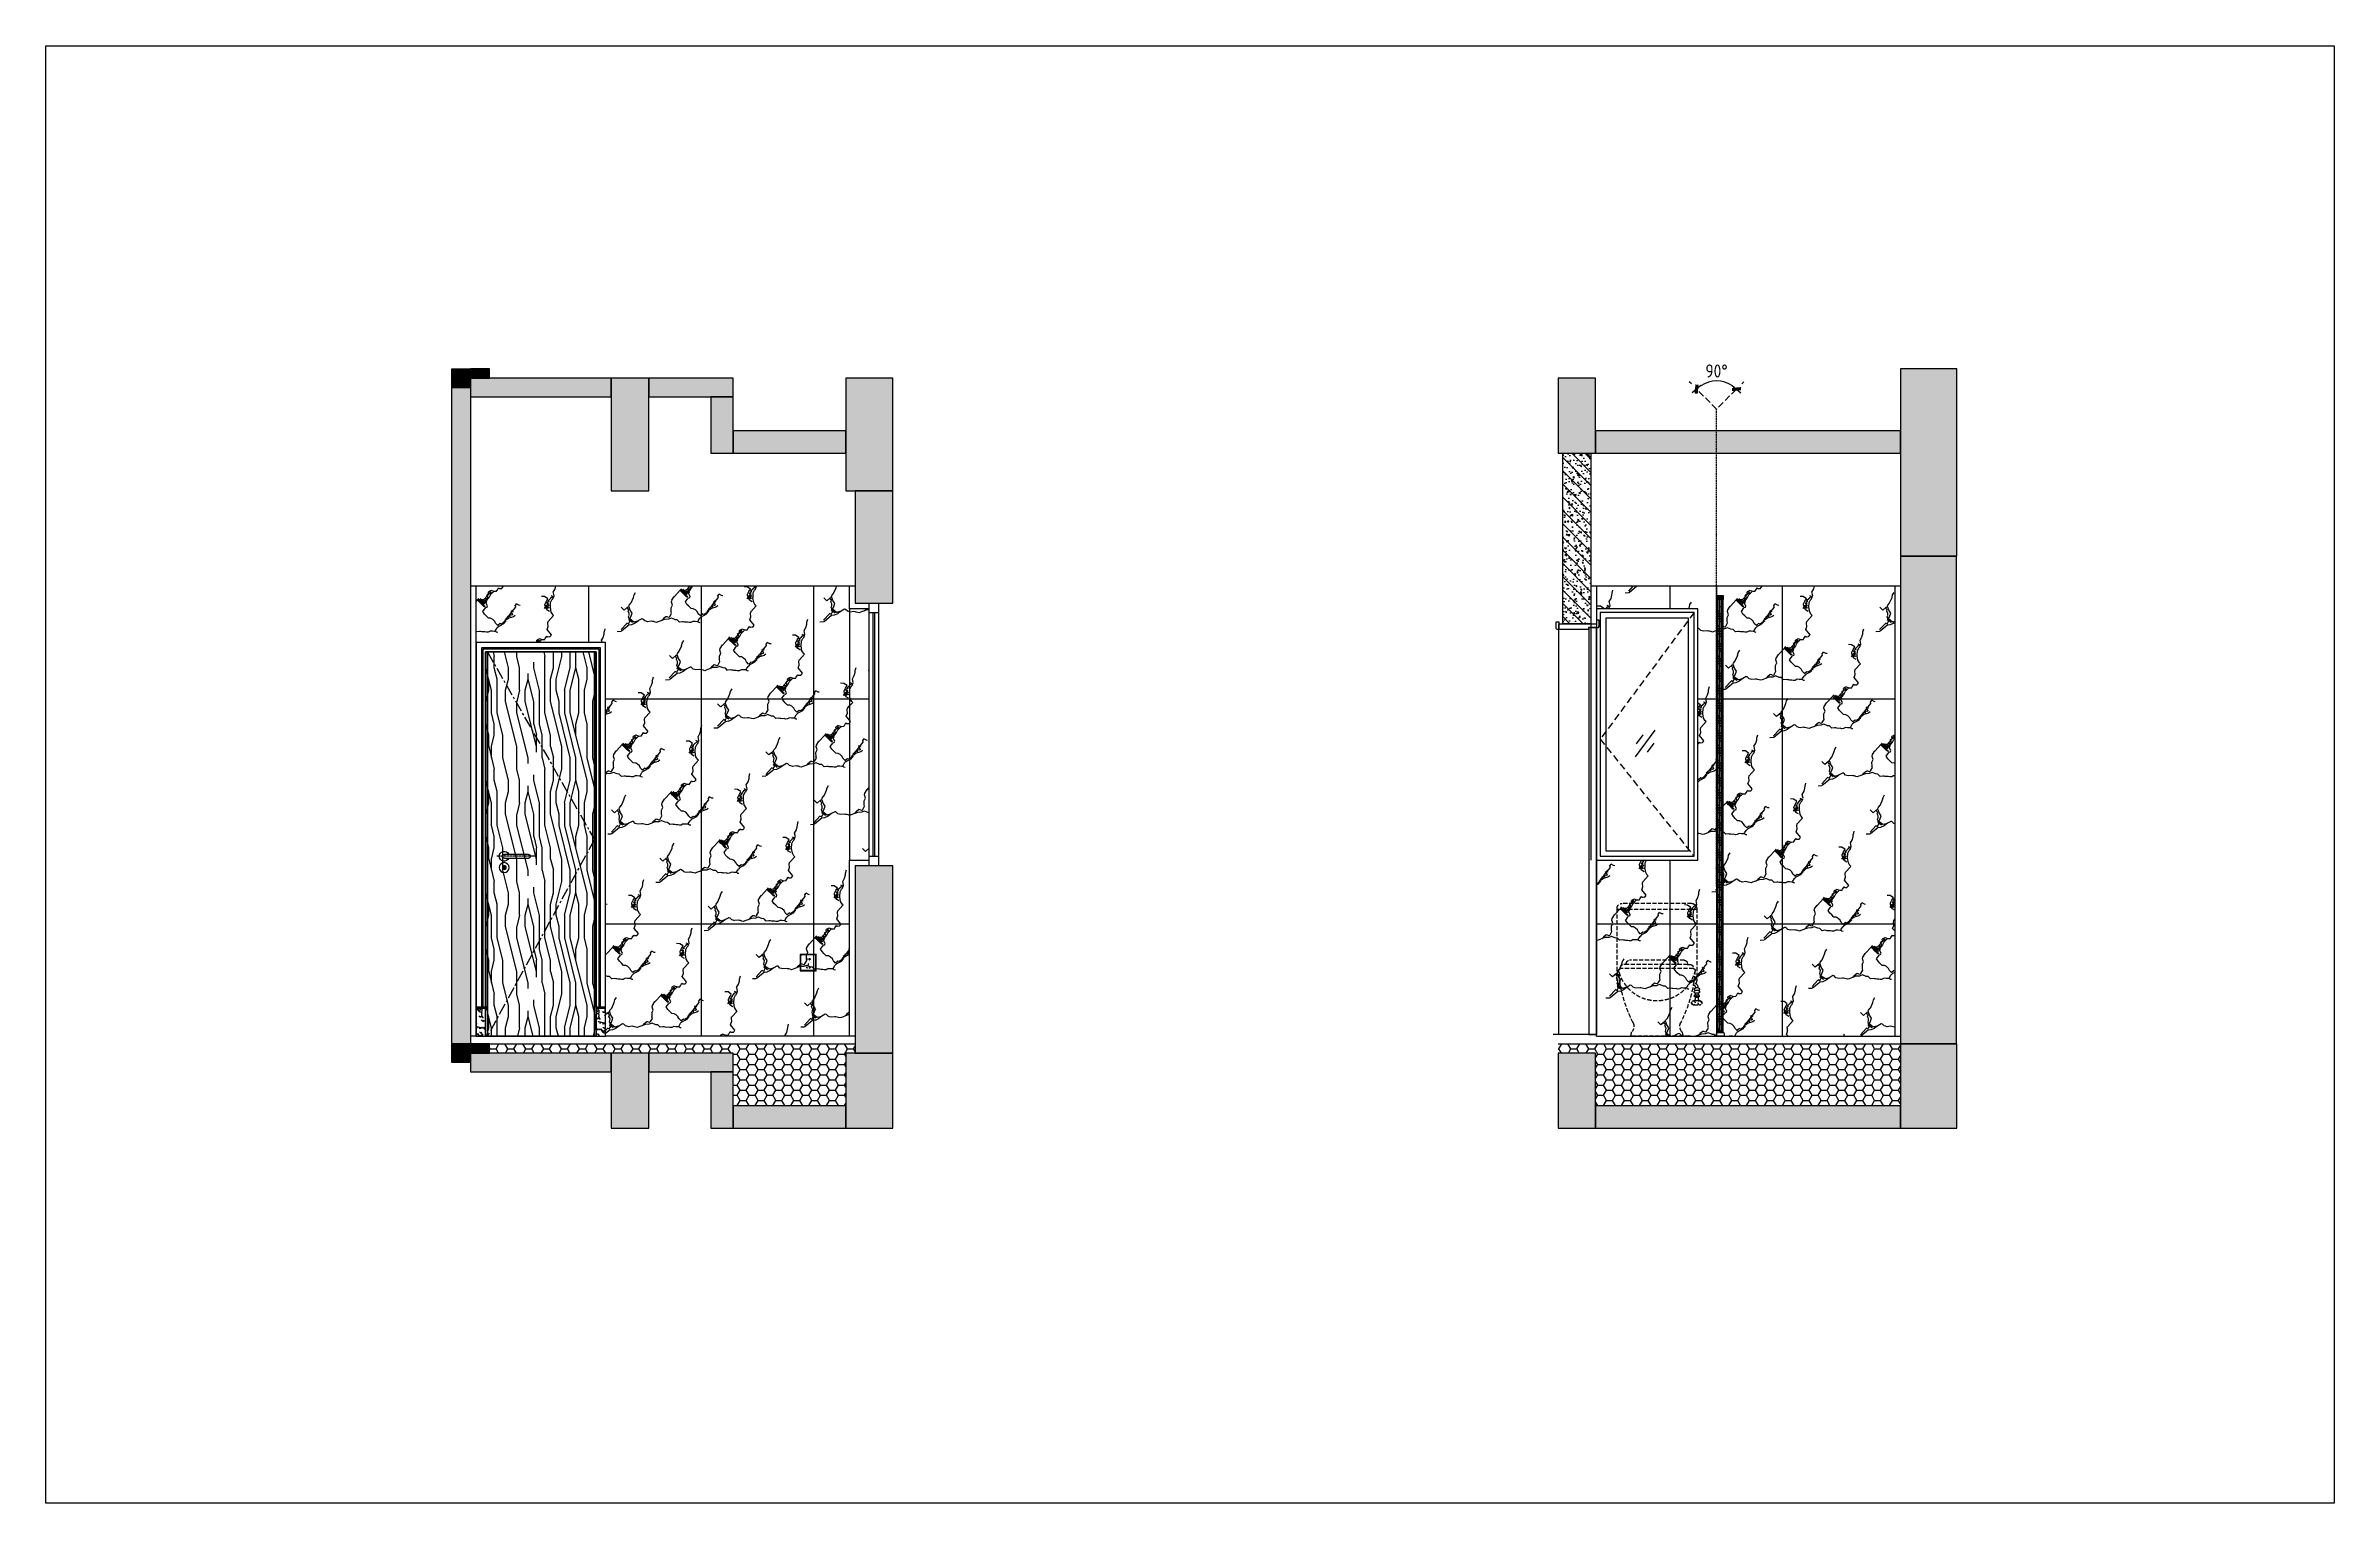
# Model space of a CAD drawing. Header units: millimetres. Extents: x -94739 to 67223, y -48947 to 34737.
# Drawn here: x 26825 to 39024, y -29612 to -21839 of the extents above; entities that cross this region are included whole.
import ezdxf
from ezdxf.xclip import XClip

# ---------------------------------------------------------------- set-up
doc = ezdxf.new("R2010")
doc.units = ezdxf.units.MM
doc.header["$XCLIPFRAME"] = 0
doc.set_wipeout_variables(frame=1)
for name, pattern in [('CENTER', [2, 1.25, -0.25, 0.25, -0.25]), ('CENTER2', [28.575, 19.05, -3.175, 3.175, -3.175]), ('DASH', [0.35, 0.25, -0.1]), ('DOT', [0.25, 0, -0.25]), ('HIDDEN2', [0.1875, 0.125, -0.0625])]:
    doc.linetypes.add(name, pattern=pattern)
doc.layers.get('Defpoints').update_dxf_attribs({"color": 250})
for name, color, linetype in [('BS-门套', 60, 'Continuous'), ('DOTE', 136, 'CENTER2'), ('DT-常规填充', 250, 'Continuous'), ('DT-深灰填充', 251, 'Continuous'), ('DT-通用', 200, 'Continuous'), ('EL-DIM', 50, 'Continuous'), ('EL-FURN', 1, 'Continuous'), ('EL-通用', 200, 'Continuous'), ('FF-FIXT', 31, 'Continuous'), ('FF-门', 60, 'Continuous'), ('W-墙体图层', 182, 'Continuous')]:
    doc.layers.add(name, color=color, linetype=linetype)
doc.styles.add('CCD-DIM', font='archs.shx')
doc.styles.add('黑体', font='simhei.ttf')
doc.linetypes.add('ZIGZAG', pattern='A,0.0001,-0.2,[131,ltypeshp.shx,S=0.2,R=0,X=-0.2,Y=0],-0.4,[131,ltypeshp.shx,S=0.2,R=180,X=0.2,Y=0],-0.2', length=0.8001)
doc.dimstyles.new('CCD_DIM_40', dxfattribs={"dimscale": 40, "dimtxt": 2.5, "dimasz": 1, "dimexe": 2, "dimexo": 1.5, "dimgap": 0.6, "dimtad": 1, "dimdec": 0, "dimzin": 12, "dimdsep": 46, "dimtxsty": 'CCD-DIM', "dimblk": 'CCD_Dimension_Tick', "dimcen": 0.125, "dimclrd": 44, "dimclre": 44, "dimclrt": 50, "dimadec": 0, "dimazin": 0, "dimtfac": 1, "dimtdec": 0, "dimtix": 1, "dimtmove": 2, "dimatfit": 3, "dimldrblk": 'CCD_Leader_Dot', "dimfxl": 1, "dimtvp": 1, "dimtolj": 1, "dimtzin": 0, "dimarcsym": 0})
pattern_1 = [(60.26029, (290287.57, -192248.13), (874.149702, 1388.592024), [19.7438, -4126.4507]), (135, (290338.8, -192277.8), (565.6854, 565.6854), [17.3222, -346.4434]), (195.3868, (290113.19, -192273.08), (-822.90655, -308.464241), [17.5275, -3663.2517]), (142.826329, (290096.29, -192277.73), (-257.221154, 257.2211164), [27.9761, -5846.9972]), (61.86405, (290074, -192260.83), (308.464276, 822.90655), [11.9422, -2495.9058]), (69.45163, (290079.63, -192250.3), (565.6854, 565.68547), [20.9243, -857.8962]), (123.693983, (290086.97, -192230.7), (-257.221121, 257.221132), [19.4315, -4061.1785]), (108.95454, (290076.19, -192214.535), (-720.420276, 1851.79114), [17.3522, -3626.5963]), (98.75587, (290070.56, -192198.12), (-257.22117, 257.22114), [6.4434, -1346.6748]), (69.45163, (290069.58, -192191.76), (565.6854, 565.68547), [4.1849, -874.6356]), (51.48536, (290071.045, -192187.84), (565.68544, 565.685463), [15.3362, -3205.2732]), (66.696059, (290080.595, -192175.837), (308.464307, 822.9065625), [32.7998, -6855.1568]), (76.22743, (290093.57, -192145.71), (308.464276, 822.9066), [13.365, -2793.2713]), (57.80867, (290096.75, -192132.73), (308.4643, 822.90659), [15.627, -1625.2038]), (47.170028, (290027.716, -192316.907), (565.6853997, 565.685491), [45.7471, -9561.1416]), (152.441364, (290070.08, -192289.24), (-257.22116, 257.22109), [12.7098, -2656.3623]), (135, (290070.1, -192289.2), (565.6854, 565.6854), [3.4644, -360.3012]), (57.80867, (290067.63, -192286.79), (308.4643, 822.90659), [7.8135, -1633.0172]), (57.80867, (290071.8, -192280.18), (308.4643, 822.90659), [7.8135, -1633.0172]), (135, (290075.96, -192273.6), (565.6854, 565.6854), [10.3933, -353.3723]), (143.927468, (290088.45, -192280.67), (-257.221152, 257.221096), [24.5484, -5130.6223]), (135, (290088.45, -192280.7), (565.6854, 565.6854), [24.251, -339.5146]), (87.28383, (290071.3, -192263.52), (-257.2211, 257.22116), [5.1493, -1076.1933]), (111.25801, (290071.55, -192258.38), (-257.221184, 257.22115), [9.4618, -1977.5298]), (69.45163, (290068.12, -192249.56), (565.6854, 565.68547), [8.3698, -870.4507]), (87.28383, (290071.05, -192241.72), (-257.2211, 257.22116), [10.2985, -1071.044]), (117.558636, (290071.54, -192231.43), (-257.22116, 257.221123), [12.7098, -2656.3623]), (69.45163, (290065.66, -192220.17), (565.6854, 565.68547), [8.3698, -870.4507]), (135, (290068.6, -192212.3), (565.6854, 565.6854), [8.6611, -355.1045]), (79.296356, (290062.48, -192206.2), (51.24314, 1080.127734), [9.2226, -1927.509]), (221.283393, (290064.19, -192197.143), (-565.685467, -565.685411), [26.7229, -5585.0794]), (135, (290044.1, -192214.8), (565.6854, 565.6854), [22.5188, -341.2468]), (45, (290282.2, -192253.5), (308.4643, 822.90655), [7.619, -792.3809]), (158.74199, (290282.19, -192253.52), (-257.22118, 257.22111), [9.4618, -1977.5298]), (171.244126, (290273.37, -192250.08), (-257.22115, 257.2211), [6.4434, -1346.6748]), (219.803734, (290267, -192249.104), (-565.685412, -565.685437), [19.1262, -3997.3804]), (45, (290244.22, -192269.43), (308.4643, 822.90655), [11.4286, -788.5714]), (182.71617, (290028.45, -192328.42), (-257.22116, 257.22111), [20.597, -1060.7455]), (219.434825, (290069.84, -192294.38), (-3085.6482998, -2571.2059345), [53.5859, -11199.4544]), (187.84351, (290084.05, -192292.42), (-1080.1277, -51.243124), [14.3397, -2996.9949]), (205.010352, (290102.41, -192283.855), (-822.906567, -308.464353), [20.2687, -4236.1625]), (216.381335, (290121.03, -192270.14), (-565.685433, -565.685393), [23.1182, -2404.293]), (209.73971, (290138.17, -192260.35), (-1388.592025, -874.1497), [19.7438, -4126.4507]), (171.244126, (290144.54, -192261.33), (-257.22115, 257.2211), [6.4434, -1346.6748]), (135, (290154.3, -192271.1), (565.6854, 565.6854), [13.8578, -349.9078]), (163.802195, (290161.93, -192273.33), (-257.22114, 257.2211), [7.907, -1652.5769]), (163.802195, (290169.52, -192275.54), (-257.22114, 257.2211), [7.907, -1652.5769]), (186.489424, (290188.87, -192273.34), (-1080.127737, -51.243122), [19.4738, -4070.0184]), (171.244126, (290195.24, -192274.32), (-257.22115, 257.2211), [6.4434, -1346.6748]), (171.244126, (290201.6, -192275.3), (-257.22115, 257.2211), [6.4434, -1346.6748]), (163.802195, (290209.2, -192277.5), (-257.22114, 257.2211), [7.907, -1652.5769]), (163.802195, (290216.8, -192279.71), (-257.22114, 257.2211), [7.907, -1652.5769]), (200.54837, (290224.63, -192276.77), (-565.68545, -565.68547), [8.3698, -870.4507]), (200.54837, (290259.9, -192263.55), (-565.68545, -565.68547), [37.6638, -841.1567]), (182.71617, (290280.47, -192262.58), (-257.22116, 257.22111), [20.597, -1060.7455]), (200.54837, (290296.15, -192256.7), (-565.68545, -565.68547), [16.7394, -862.081]), (156.794388, (290315.01, -192264.79), (-2109.012318, 977.641457), [20.5212, -4288.9309]), (176.337677, (290326.52, -192265.52), (-1337.3489, 205.97796), [11.5354, -2410.8882]), (69.45163, (290487.6, -191844.77), (565.6854, 565.68547), [16.7394, -862.081]), (218.51464, (290486.87, -191833.25), (-565.685465, -565.685438), [15.3362, -3205.2732]), (135, (290497, -192215.1), (565.6854, 565.6854), [6.9289, -356.8367]), (220.66615, (290509.47, -192195.26), (-565.685461, -565.685427), [22.9227, -4790.8414]), (56.027279, (290509.47, -192195.263), (874.149713, 1388.5920395), [27.1683, -5678.1738]), (50.769925, (290524.65, -192172.73), (2005.5205685, 2519.9628187), [34.4603, -7202.2034]), (106.197805, (290546.45, -192146.04), (-257.22118, 257.22112), [7.907, -1652.5769]), (53.618665, (290544.24, -192138.45), (565.685393, 565.685433), [11.5591, -2415.8522]), (150.371045, (290563.59, -192136.24), (-257.221153, 257.221076), [14.3718, -3003.7116]), (171.244126, (290569.96, -192137.23), (-257.22115, 257.2211), [6.4434, -1346.6748]), (69.45163, (290437.72, -192274.36), (565.6854, 565.68547), [4.1849, -874.6356]), (57.80867, (290439.19, -192270.44), (308.4643, 822.90659), [15.627, -1625.2038]), (225, (290455.6, -192249.14), (-822.90655, -308.4643), [11.4286, -788.5714]), (206.16907, (290470.044, -192242.04), (-822.906576, -308.464299), [16.0998, -3364.8658]), (208.13595, (290480.58, -192236.4), (-822.90655, -308.46427), [11.9422, -2495.9058]), (49.333848, (290480.575, -192236.406), (565.685435, 565.685453), [22.9227, -4790.8414]), (45, (290482.22, -191850.15), (308.4643, 822.90655), [7.619, -792.3809]), (63.83093, (290475.12, -191864.6), (308.464306, 822.906573), [16.0998, -3364.8658]), (87.28383, (290473.9, -191890.32), (-257.2211, 257.22116), [25.7462, -1055.5962]), (98.75587, (290477.82, -191915.8), (-257.22117, 257.22114), [25.7737, -1327.3445]), (121.268428, (290486.15, -191929.51), (-257.221149, 257.221128), [16.0486, -3354.168]), (135, (290491.05, -191934.4), (565.6854, 565.6854), [6.9289, -356.8367]), (47.367088, (290462.647, -191965.266), (565.685396, 565.6854305), [41.9406, -8765.5744]), (79.296356, (290460.93, -191974.33), (51.24314, 1080.127734), [9.2226, -1927.509]), (95.487365, (290462.65, -191992.21), (-205.977984, 1337.348874), [17.9625, -3754.1494]), (69.45163, (290456.78, -192007.88), (565.6854, 565.68547), [16.7394, -862.081]), (129.02151, (290479.805, -192036.3), (-257.2211657, 257.2211086), [36.5755, -7644.2784]), (57.80867, (290475.64, -192042.91), (308.4643, 822.90659), [7.8135, -1633.0172]), (45, (290470.25, -192048.3), (308.4643, 822.90655), [7.619, -792.3809]), (182.71617, (290470.25, -192048.3), (-257.22116, 257.22111), [10.2985, -1071.044]), (135, (290460, -192048.8), (565.6854, 565.6854), [6.9289, -356.8367]), (57.80867, (290446.74, -192057.11), (308.4643, 822.90659), [15.627, -1625.2038]), (57.80867, (290442.58, -192063.72), (308.4643, 822.90659), [7.8135, -1633.0172]), (182.71617, (290442.58, -192063.72), (-257.22116, 257.22111), [10.2985, -1071.044]), (161.04546, (290432.29, -192064.21), (-1851.79113, 720.420302), [17.3522, -3626.5963]), (200.54837, (290415.88, -192058.58), (-565.68545, -565.68547), [4.1849, -874.6356]), (208.13595, (290411.96, -192060.04), (-822.90655, -308.46427), [11.9422, -2495.9058]), (93.66232, (290402.17, -192077.19), (-205.978023, 1337.348896), [11.5354, -2410.8882]), (208.13595, (290402.17, -192077.19), (-822.90655, -308.46427), [11.9422, -2495.9058]), (119.628954, (290398.74, -192095.31), (-257.221143, 257.221117), [14.3718, -3003.7116]), (57.80867, (290394.58, -192101.92), (308.4643, 822.90659), [7.8135, -1633.0172]), (182.71617, (290394.58, -192101.92), (-257.22116, 257.22111), [10.2985, -1071.044]), (135, (290389.2, -192107.3), (565.6854, 565.6854), [6.9289, -356.8367]), (98.75587, (290390.17, -192113.68), (-257.22117, 257.22114), [6.4434, -1346.6748]), (163.802195, (290390.17, -192113.68), (-257.22114, 257.2211), [7.907, -1652.5769]), (135, (290392.4, -192121.3), (565.6854, 565.6854), [13.8578, -349.9078]), (148.73157, (290392.38, -192121.27), (-257.221166, 257.221084), [16.0486, -3354.168]), (114.87028, (290383.32, -192122.99), (-257.22118, 257.221175), [11.0694, -2313.5198]), (146.306016, (290383.32, -192122.986), (-257.221128, 257.221125), [19.4315, -4061.1785]), (135, (290367.15, -192112.2), (565.6854, 565.6854), [13.8578, -349.9078]), (135, (290373.3, -192118.3), (565.6854, 565.6854), [22.5188, -341.2468]), (119.628954, (290380.38, -192130.82), (-257.221143, 257.221117), [14.3718, -3003.7116]), (139.834873, (290380.38, -192130.823), (-257.221202, 257.2211073), [45.1985, -9446.4816]), (130.663269, (290378.668, -192139.886), (-257.221153, 257.2211904), [50.3786, -10529.1152]), (163.802195, (290378.67, -192139.89), (-257.22114, 257.2211), [7.907, -1652.5769]), (135, (290371.1, -192137.7), (565.6854, 565.6854), [38.1088, -325.6568]), (135, (290353.9, -192120.5), (565.6854, 565.6854), [13.8578, -349.9078]), (147.403145, (290368.87, -192130.09), (-257.221163, 257.221117), [17.7362, -3706.8502]), (135, (290383.6, -192144.8), (565.6854, 565.6854), [20.7866, -342.979]), (171.244126, (290383.57, -192144.78), (-257.22115, 257.2211), [6.4434, -1346.6748]), (135, (290377.2, -192143.8), (565.6854, 565.6854), [31.1799, -332.5857]), (141.275085, (290382.342, -192143.56), (-257.2211603, 257.2211283), [34.8532, -7284.3117]), (190.703643, (290471.2, -191893.01), (-1080.127735, -51.24312), [9.2226, -1927.509]), (200.54837, (290462.14, -191894.73), (-565.68545, -565.68547), [8.3698, -870.4507]), (53.618665, (290454.31, -191897.66), (565.685393, 565.685433), [11.5591, -2415.8522]), (61.86405, (290461.16, -191888.36), (308.464276, 822.90655), [11.9422, -2495.9058]), (45, (290458.7, -191885.9), (308.4643, 822.90655), [11.4286, -788.5714]), (214.691568, (290458.714, -191885.91), (-1388.592015, -874.149688), [19.3602, -4046.2642]), (55.30843, (290442.796, -191896.93), (874.149707, 1388.592003), [19.3602, -4046.2642]), (225, (290464.6, -191870.23), (-822.90655, -308.4643), [15.2381, -784.7618]), (182.71617, (290464.6, -191870.23), (-257.22116, 257.22111), [10.2985, -1071.044]), (57.80867, (290454.3, -191870.72), (308.4643, 822.90659), [7.8135, -1633.0172]), (216.381335, (290467.77, -191857.25), (-565.685433, -565.685393), [11.5591, -2415.8522]), (171.244126, (290467.77, -191857.25), (-257.22115, 257.2211), [6.4434, -1346.6748]), (225, (290474.87, -191842.8), (-822.90655, -308.4643), [19.0476, -780.9523]), (135, (290416.6, -192070.1), (565.6854, 565.6854), [6.9289, -356.8367]), (98.75587, (290412.7, -192071.56), (-257.22117, 257.22114), [6.4434, -1346.6748]), (135, (290412.7, -192071.56), (565.6854, 565.6854), [5.1966, -358.569]), (106.197805, (290411.23, -192075.47), (-257.22118, 257.22112), [7.907, -1652.5769]), (171.244126, (290411.23, -192075.47), (-257.22115, 257.2211), [6.4434, -1346.6748]), (47.170028, (290373.763, -192108.044), (565.6853997, 565.685491), [45.7471, -9561.1416]), (182.71617, (290373.76, -192108.04), (-257.22116, 257.22111), [10.2985, -1071.044]), (171.244126, (290363.48, -192108.53), (-257.22115, 257.2211), [6.4434, -1346.6748]), (163.802195, (290357.1, -192107.55), (-257.22114, 257.2211), [7.907, -1652.5769]), (182.71617, (290349.51, -192105.35), (-257.22116, 257.22111), [5.1493, -1076.1933]), (47.003244, (290310.578, -192141.833), (565.6854014, 565.6855025), [49.5541, -10356.8056]), (57.80867, (290298.09, -192161.67), (308.4643, 822.90659), [23.4405, -1617.3902]), (79.296356, (290296.38, -192170.73), (51.24314, 1080.127734), [9.2226, -1927.509]), (108.95454, (290302.01, -192187.14), (-720.420276, 1851.79114), [17.3522, -3626.5963]), (63.83093, (290294.91, -192201.59), (308.464306, 822.906573), [16.0998, -3364.8658]), (90.653925, (290295.16, -192223.39), (51.243064, 1080.12774), [21.8002, -4556.23]), (106.197805, (290297.37, -192230.98), (-257.22118, 257.22112), [7.907, -1652.5769]), (187.84351, (290352.97, -192275.82), (-1080.1277, -51.243124), [14.3397, -2996.9949]), (171.244126, (290359.34, -192276.8), (-257.22115, 257.2211), [6.4434, -1346.6748]), (171.244126, (290365.71, -192277.78), (-257.22115, 257.2211), [6.4434, -1346.6748]), (171.244126, (290372.08, -192278.76), (-257.22115, 257.2211), [6.4434, -1346.6748]), (182.71617, (290382.37, -192278.27), (-257.22116, 257.22111), [10.2985, -1071.044]), (163.802195, (290389.96, -192280.48), (-257.22114, 257.2211), [7.907, -1652.5769]), (182.71617, (290400.25, -192280), (-257.22116, 257.22111), [10.2985, -1071.044]), (208.13595, (290410.78, -192274.36), (-822.90655, -308.46427), [11.9422, -2495.9058]), (176.337677, (290422.29, -192275.1), (-1337.3489, 205.97796), [11.5354, -2410.8882]), (176.337677, (290433.8, -192275.83), (-1337.3489, 205.97796), [11.5354, -2410.8882]), (163.802195, (290441.4, -192278.04), (-257.22114, 257.2211), [7.907, -1652.5769]), (135, (290443.84, -192280.5), (565.6854, 565.6854), [3.4644, -360.3012]), (171.244126, (290450.21, -192281.47), (-257.22115, 257.2211), [6.4434, -1346.6748]), (106.197805, (290533.71, -192171.02), (-257.22118, 257.22112), [7.907, -1652.5769]), (155.12972, (290533.71, -192171.02), (-257.221207, 257.22111), [11.0694, -2313.5198]), (98.75587, (290524.65, -192172.73), (-257.22117, 257.22114), [6.4434, -1346.6748]), (119.628954, (290531.76, -192185.22), (-257.221143, 257.221117), [14.3718, -3003.7116]), (212.19133, (290531.76, -192185.22), (-822.90659, -308.4643), [7.8135, -1633.0172]), (163.802195, (290525.14, -192189.39), (-257.22114, 257.2211), [7.907, -1652.5769]), (87.28383, (290517.06, -192197.47), (-257.2211, 257.22116), [10.2985, -1071.044]), (171.244126, (290517.06, -192197.47), (-257.22115, 257.2211), [6.4434, -1346.6748]), (171.244126, (290510.7, -192196.49), (-257.22115, 257.2211), [6.4434, -1346.6748]), (69.45163, (290498.45, -192211.18), (565.6854, 565.68547), [16.7394, -862.081]), (218.51464, (290498.45, -192211.18), (-565.685465, -565.685438), [15.3362, -3205.2732]), (87.28383, (290486.2, -192225.87), (-257.2211, 257.22116), [5.1493, -1076.1933]), (214.691568, (290486.21, -192225.875), (-1388.592015, -874.149688), [19.3602, -4046.2642]), (163.802195, (290470.29, -192236.9), (-257.22114, 257.2211), [7.907, -1652.5769]), (218.51464, (290462.695, -192234.69), (-565.685465, -565.685438), [15.3362, -3205.2732]), (135, (290450.7, -192244.2), (565.6854, 565.6854), [15.5899, -348.1757]), (117.558636, (290439.67, -192233.21), (-257.22116, 257.221123), [12.7098, -2656.3623]), (135, (290433.8, -192221.95), (565.6854, 565.6854), [13.8578, -349.9078]), (152.441364, (290423.99, -192212.15), (-257.22116, 257.22109), [12.7098, -2656.3623]), (176.337677, (290412.72, -192206.27), (-1337.3489, 205.97796), [11.5354, -2410.8882]), (135, (290401.2, -192205.5), (565.6854, 565.6854), [17.3222, -346.4434]), (135, (290389, -192193.3), (565.6854, 565.6854), [13.8578, -349.9078]), (121.268428, (290379.165, -192183.48), (-257.221149, 257.221128), [16.0486, -3354.168]), (53.618665, (290370.84, -192169.77), (565.685393, 565.685433), [23.1182, -2404.293]), (200.54837, (290392.4, -192148.2), (-565.68545, -565.68547), [8.3698, -870.4507]), (69.45163, (290392.4, -192148.2), (565.6854, 565.68547), [8.3698, -870.4507]), (119.628954, (290395.32, -192140.38), (-257.221143, 257.221117), [14.3718, -3003.7116]), (82.15649, (290388.22, -192127.89), (51.24314, 1080.1277), [14.3397, -2996.9949]), (53.618665, (290390.17, -192113.68), (565.685393, 565.685433), [23.1182, -2404.293]), (63.83093, (290403.89, -192095.07), (308.464306, 822.906573), [16.0998, -3364.8658]), (225, (290427.15, -192064.46), (-822.90655, -308.4643), [22.8571, -777.1428]), (178.30515, (290443.274, -191832.76), (-1080.127717, -51.243108), [16.6626, -3482.4725]), (145.385246, (290460.666, -191844.76), (-257.221175, 257.22111), [21.1328, -4416.7566]), (57.80867, (290452.34, -191857.99), (308.4643, 822.90659), [15.627, -1625.2038]), (63.83093, (290445.24, -191872.435), (308.464306, 822.906573), [16.0998, -3364.8658]), (87.28383, (290445, -191877.58), (-257.2211, 257.22116), [5.1493, -1076.1933]), (106.197805, (290449.4, -191892.76), (-257.22118, 257.22112), [15.8142, -1644.6698]), (117.558636, (290455.29, -191904.03), (-257.22116, 257.221123), [12.7098, -2656.3623]), (148.73157, (290469.01, -191912.36), (-257.221166, 257.221084), [16.0486, -3354.168]), (216.381335, (290543.02, -192191.1), (-565.685433, -565.685393), [11.5591, -2415.8522]), (197.054427, (290533.72, -192197.96), (-822.90657, -308.46426), [25.8742, -5407.7199]), (218.51464, (290508.98, -192205.55), (-565.685465, -565.685438), [15.3362, -3205.2732]), (74.613199, (290504.25, -191764.43), (308.464248, 822.906548), [17.5275, -3663.2517]), (87.28383, (290503.76, -191774.72), (-257.2211, 257.22116), [10.2985, -1071.044]), (74.613199, (290499.11, -191791.62), (308.464248, 822.906548), [17.5275, -3663.2517]), (60.26029, (290489.32, -191808.76), (874.149702, 1388.592024), [19.7438, -4126.4507]), (101.58455, (290493.484, -191829.09), (-205.978042, 1337.348845), [20.7526, -4337.291]), (158.74199, (290486.87, -191833.25), (-257.22118, 257.22111), [9.4618, -1977.5298])]

# ---------------------------------------------------------------- blocks, each defined once
blk = doc.blocks.new('*U659')
at = {"layer": 'DT-深灰填充'}
blk.add_hatch(color=256, dxfattribs=at).paths.add_polyline_path([(0, -100), (450, -100), (450, 0), (0, 0)])
at = {"layer": 'DT-通用', "color": 200, "ltscale": 10}
blk.add_lwpolyline([(0, -100), (450, -100), (450, 0), (0, 0)], close=True, dxfattribs=at)
blk = doc.blocks.new('*U110')
at = {"layer": 'DT-深灰填充'}
blk.add_hatch(color=256, dxfattribs=at).paths.add_polyline_path([(0, -400), (250, -400), (250, 0), (0, 0)])
at = {"layer": 'DT-通用', "color": 200, "ltscale": 10}
blk.add_lwpolyline([(0, -400), (250, -400), (250, 0), (0, 0)], close=True, dxfattribs=at)
blk = doc.blocks.new('*U111')
at = {"layer": 'DT-深灰填充'}
blk.add_hatch(color=256, dxfattribs=at).paths.add_polyline_path([(0, -300), (120, -300), (120, 0), (0, 0)])
at = {"layer": 'DT-通用', "color": 200, "ltscale": 10}
blk.add_lwpolyline([(0, -300), (120, -300), (120, 0), (0, 0)], close=True, dxfattribs=at)
blk = doc.blocks.new('*U112')
at = {"layer": 'DT-深灰填充'}
blk.add_hatch(color=256, dxfattribs=at).paths.add_polyline_path([(0, -120), (600, -120), (600, 0), (0, 0)])
at = {"layer": 'DT-通用', "color": 200, "ltscale": 10}
blk.add_lwpolyline([(0, -120), (600, -120), (600, 0), (0, 0)], close=True, dxfattribs=at)
blk = doc.blocks.new('*U113')
at = {"layer": 'DT-深灰填充'}
blk.add_hatch(color=256, dxfattribs=at).paths.add_polyline_path([(0, -1000), (200, -1000), (200, 0), (0, 0)])
at = {"layer": 'DT-通用', "color": 200, "ltscale": 10}
blk.add_lwpolyline([(0, -1000), (200, -1000), (200, 0), (0, 0)], close=True, dxfattribs=at)
blk = doc.blocks.new('*U114')
at = {"layer": 'DT-深灰填充'}
blk.add_hatch(color=256, dxfattribs=at).paths.add_polyline_path([(0, -100), (450, -100), (450, 0), (0, 0)])
at = {"layer": 'DT-通用', "color": 200, "ltscale": 10}
blk.add_lwpolyline([(0, -100), (450, -100), (450, 0), (0, 0)], close=True, dxfattribs=at)
blk = doc.blocks.new('*U115')
at = {"layer": 'DT-深灰填充'}
blk.add_hatch(color=256, dxfattribs=at).paths.add_polyline_path([(0, -600), (250, -600), (250, 0), (0, 0)])
at = {"layer": 'DT-通用', "color": 200, "ltscale": 10}
blk.add_lwpolyline([(0, -600), (250, -600), (250, 0), (0, 0)], close=True, dxfattribs=at)
blk = doc.blocks.new('*U116')
at = {"layer": 'DT-深灰填充'}
blk.add_hatch(color=256, dxfattribs=at).paths.add_polyline_path([(0, -600), (200, -600), (200, 0), (0, 0)])
at = {"layer": 'DT-通用', "color": 200, "ltscale": 10}
blk.add_lwpolyline([(0, -600), (200, -600), (200, 0), (0, 0)], close=True, dxfattribs=at)
blk = doc.blocks.new('*U117')
at = {"layer": 'DT-深灰填充'}
blk.add_hatch(color=256, dxfattribs=at).paths.add_polyline_path([(0, -100), (750, -100), (750, 0), (0, 0)])
at = {"layer": 'DT-通用', "color": 200, "ltscale": 10}
blk.add_lwpolyline([(0, -100), (750, -100), (750, 0), (0, 0)], close=True, dxfattribs=at)
blk = doc.blocks.new('*U106')
at = {"layer": 'DT-深灰填充'}
blk.add_hatch(color=256, dxfattribs=at).paths.add_polyline_path([(0, -600), (200, -600), (200, 0), (0, 0)])
at = {"layer": 'DT-通用', "color": 200, "ltscale": 10}
blk.add_lwpolyline([(0, -600), (200, -600), (200, 0), (0, 0)], close=True, dxfattribs=at)
blk = doc.blocks.new('海龙_08203823')
at = {"color": 0}
for p, q in [((-5, 650), (-5, -650)), ((5, -650), (5, 650))]:
    blk.add_line(p, q, dxfattribs=at)
blk.add_lwpolyline([(-25, 700), (25, 700), (25, -700), (-25, -700)], close=True, dxfattribs=at)
for points in [[(-25, 650), (25, 650)], [(-25, -650), (25, -650)]]:
    blk.add_lwpolyline(points, dxfattribs=at)
blk = doc.blocks.new('*U107')
at = {"layer": 'DT-深灰填充'}
blk.add_hatch(color=256, dxfattribs=at).paths.add_polyline_path([(0, -50), (100, -50), (100, 0), (0, 0)])
at = {"layer": 'DT-通用', "color": 200, "ltscale": 10}
blk.add_lwpolyline([(0, -50), (100, -50), (100, 0), (0, 0)], close=True, dxfattribs=at)
blk = doc.blocks.new('*U108')
at = {"layer": 'DT-常规填充'}
h = blk.add_hatch(dxfattribs=at)
h.set_pattern_fill('钢筋混凝土', color=256, scale=10, style=0, pattern_type=2)
h.set_pattern_definition([(45, (-189099.607, 177896.635), (-35.355339, 35.355339), []), (50, (-189099.61, 177896.635), (71.726018, -6.275213), [7.5, -82.5]), (355, (-189099.61, 177896.635), (-13.875133, 75.219213), [6, -66]), (100.4514, (-189093.63, 177896.11), (57.850938, 68.943954), [6.37402, -70.114211]), (46.1842, (-189099.61, 177916.635), (106.724105, -16.5519), [11.25, -123.75]), (96.6356, (-189090.71, 177915.26), (93.46627, 97.411787), [9.56103, -105.1713]), (351.1842, (-189099.61, 177916.64), (93.466195, 97.41186), [9, -99]), (21, (-189089.61, 177911.635), (59.690705, -40.261889), [7.5, -82.5]), (326, (-189089.61, 177911.635), (24.331533, 72.515005), [6, -66]), (71.4514, (-189084.63, 177908.28), (84.022263, 32.25305), [6.37402, -70.114211]), (37.5, (-189099.607, 177896.635), (1.2159855, 33.2893854), [0.5, -65.2, 0.5, -67, 0.5, -66.25]), (7.5, (-189099.607, 177896.635), (26.3069537, 39.441171), [0.5, -38.2, 0.5, -63.7, 0.5, -25.25]), (327.5, (-189121.907, 177896.635), (53.3822436, -2.2554872), [0.5, -25, 0.5, -78, 0.5, -103.5]), (317.5, (-189131.907, 177896.635), (58.318617, 10.010498), [0.5, -32.5, 0.5, -51.8, 0.5, -73.5])])
h.paths.add_polyline_path([(-3500, 100), (0, 100), (0, 0), (-3500, 0)])
at = {"layer": 'DT-通用', "color": 200, "ltscale": 10}
blk.add_lwpolyline([(-3500, 100), (0, 100), (0, 0), (-3500, 0)], close=True, dxfattribs=at)
blk = doc.blocks.new('*U109')
at = {"layer": 'DT-深灰填充'}
blk.add_hatch(color=256, dxfattribs=at).paths.add_polyline_path([(0, -100), (100, -100), (100, 0), (0, 0)])
at = {"layer": 'DT-通用', "color": 200, "ltscale": 10}
blk.add_lwpolyline([(0, -100), (100, -100), (100, 0), (0, 0)], close=True, dxfattribs=at)
blk = doc.blocks.new('*U371')
at = {"color": 251}
for p, q in [((481324, 386572), (481325, 386573)), ((481330, 386566), (481324, 386572)), ((481325, 386573), (481331, 386568)), ((481330, 386609), (481330, 386617)), ((481331, 386568), (481330, 386566)), ((481334, 386581), (481334, 386589)), ((481334, 386589), (481336, 386589)), ((481336, 386581), (481334, 386581)), ((481336, 386589), (481336, 386581)), ((481345, 386573), (481339, 386568)), ((481339, 386568), (481340, 386566)), ((481340, 386609), (481340, 386617)), ((481340, 386566), (481346, 386572)), ((481346, 386572), (481345, 386573))]:
    blk.add_line(p, q, dxfattribs=at)
at = {"color": 4, "ltscale": 0.3}
blk.add_lwpolyline([(481377, 386553), (481293, 386553, -0.414214), (481293, 386554), (481293, 386637, -0.414214), (481293, 386638), (481377, 386638, -0.414214), (481378, 386637), (481378, 386554, -0.414214)], format="xyb", close=True, dxfattribs=at)
at = {"color": 251, "ltscale": 0.3}
blk.add_lwpolyline([(481375, 386555), (481296, 386555, -0.414214), (481295, 386556), (481295, 386635, -0.414214), (481296, 386636), (481375, 386636, -0.414214), (481376, 386635), (481376, 386556, -0.414214)], format="xyb", close=True, dxfattribs=at)
at = {"color": 251}
for points in [[(481330, 386617), (481328, 386617), (481328, 386616)], [(481330, 386609), (481328, 386609), (481328, 386610)], [(481340, 386617), (481342, 386617), (481342, 386616)], [(481340, 386609), (481342, 386609), (481342, 386610)]]:
    blk.add_lwpolyline(points, dxfattribs=at)
for centre, start, end in [((481328, 386613), 91.2659, 268.7371), ((481342, 386613), 271.2629, 88.7341)]:
    blk.add_arc(centre, 3.12, start, end, dxfattribs=at)
at = {"color": 8, "ltscale": 15, "insert": (481358, 386634), "char_height": 3, "attachment_point": 1, "line_spacing_factor": 0.36, "style": '黑体'}
blk.add_mtext_dynamic_manual_height_columns('legrand', width=8.5, gutter_width=1, heights=[0], dxfattribs=at)
blk = doc.blocks.new('*U103')
at = {"layer": 'DT-深灰填充'}
blk.add_hatch(color=256, dxfattribs=at).paths.add_polyline_path([(0, -400), (200, -400), (200, 0), (0, 0)])
at = {"layer": 'DT-通用', "color": 200, "ltscale": 10}
blk.add_lwpolyline([(0, -400), (200, -400), (200, 0), (0, 0)], close=True, dxfattribs=at)
blk = doc.blocks.new('*U104')
at = {"layer": 'DT-深灰填充'}
blk.add_hatch(color=256, dxfattribs=at).paths.add_polyline_path([(0, -100), (750, -100), (750, 0), (0, 0)])
at = {"layer": 'DT-通用', "color": 200, "ltscale": 10}
blk.add_lwpolyline([(0, -100), (750, -100), (750, 0), (0, 0)], close=True, dxfattribs=at)
blk = doc.blocks.new('*U105')
at = {"layer": 'DT-深灰填充'}
blk.add_hatch(color=256, dxfattribs=at).paths.add_polyline_path([(0, -100), (100, -100), (100, 0), (0, 0)])
at = {"layer": 'DT-通用', "color": 200, "ltscale": 10}
blk.add_lwpolyline([(0, -100), (100, -100), (100, 0), (0, 0)], close=True, dxfattribs=at)
blk = doc.blocks.new('*U102')
at = {"layer": 'DT-深灰填充'}
blk.add_hatch(color=256, dxfattribs=at).paths.add_polyline_path([(0, -50), (100, -50), (100, 0), (0, 0)])
at = {"layer": 'DT-通用', "color": 200, "ltscale": 10}
blk.add_lwpolyline([(0, -50), (100, -50), (100, 0), (0, 0)], close=True, dxfattribs=at)
blk = doc.blocks.new('*U660')
at = {"layer": 'DT-深灰填充'}
blk.add_hatch(color=256, dxfattribs=at).paths.add_polyline_path([(0, -1000), (300, -1000), (300, 0), (0, 0)])
at = {"layer": 'DT-通用', "color": 200, "ltscale": 10}
blk.add_lwpolyline([(0, -1000), (300, -1000), (300, 0), (0, 0)], close=True, dxfattribs=at)
blk = doc.blocks.new('*U662')
at = {"layer": 'DT-常规填充'}
h = blk.add_hatch(dxfattribs=at)
h.set_pattern_fill('钢筋混凝土', color=256, scale=10, style=0, pattern_type=2)
h.set_pattern_definition([(45, (-188199.607, 178096.227), (-35.355339, 35.355339), []), (50, (-188199.61, 178096.227), (71.726018, -6.275213), [7.5, -82.5]), (355, (-188199.61, 178096.23), (-13.875133, 75.219213), [6, -66]), (100.4514, (-188193.63, 178095.704), (57.850938, 68.943954), [6.37402, -70.114211]), (46.1842, (-188199.61, 178116.23), (106.724105, -16.5519), [11.25, -123.75]), (96.6356, (-188190.71, 178114.85), (93.46627, 97.411787), [9.56103, -105.1713]), (351.1842, (-188199.61, 178116.23), (93.466195, 97.41186), [9, -99]), (21, (-188189.61, 178111.227), (59.690705, -40.261889), [7.5, -82.5]), (326, (-188189.61, 178111.23), (24.331533, 72.515005), [6, -66]), (71.4514, (-188184.63, 178107.87), (84.022263, 32.25305), [6.37402, -70.114211]), (37.5, (-188199.607, 178096.227), (1.2159855, 33.2893854), [0.5, -65.2, 0.5, -67, 0.5, -66.25]), (7.5, (-188199.607, 178096.227), (26.3069537, 39.441171), [0.5, -38.2, 0.5, -63.7, 0.5, -25.25]), (327.5, (-188221.907, 178096.227), (53.3822436, -2.2554872), [0.5, -25, 0.5, -78, 0.5, -103.5]), (317.5, (-188231.907, 178096.227), (58.318617, 10.010498), [0.5, -32.5, 0.5, -51.8, 0.5, -73.5])])
h.paths.add_polyline_path([(-2600, 300), (0, 300), (0, 0), (-2600, 0)])
at = {"layer": 'DT-通用', "color": 200, "ltscale": 10}
blk.add_lwpolyline([(-2600, 300), (0, 300), (0, 0), (-2600, 0)], close=True, dxfattribs=at)
blk = doc.blocks.new('*U122')
at = {"layer": 'DT-深灰填充'}
blk.add_hatch(color=256, dxfattribs=at).paths.add_polyline_path([(0, -120), (1625, -120), (1625, 0), (0, 0)])
at = {"layer": 'DT-通用', "color": 200, "ltscale": 10}
blk.add_lwpolyline([(0, -120), (1625, -120), (1625, 0), (0, 0)], close=True, dxfattribs=at)
blk = doc.blocks.new('*U654')
at = {"layer": 'DT-深灰填充'}
blk.add_hatch(color=256, dxfattribs=at).paths.add_polyline_path([(0, -400), (200, -400), (200, 0), (0, 0)])
at = {"layer": 'DT-通用', "color": 200, "ltscale": 10}
blk.add_lwpolyline([(0, -400), (200, -400), (200, 0), (0, 0)], close=True, dxfattribs=at)
blk = doc.blocks.new('*U120')
at = {"layer": 'DT-常规填充'}
h = blk.add_hatch(dxfattribs=at)
h.set_pattern_fill('钢筋混凝土', color=256, scale=10, style=0, pattern_type=2)
h.set_pattern_definition([(45, (-186509.607, 177946.64), (-35.355339, 35.355339), []), (50, (-186509.607, 177946.64), (71.726018, -6.275213), [7.5, -82.5]), (355, (-186509.61, 177946.64), (-13.875133, 75.219213), [6, -66]), (100.4514, (-186503.63, 177946.12), (57.850938, 68.943954), [6.37402, -70.114211]), (46.1842, (-186509.61, 177966.64), (106.724105, -16.5519), [11.25, -123.75]), (96.6356, (-186500.71, 177965.26), (93.46627, 97.411787), [9.56103, -105.1713]), (351.1842, (-186509.61, 177966.64), (93.466195, 97.41186), [9, -99]), (21, (-186499.607, 177961.64), (59.690705, -40.261889), [7.5, -82.5]), (326, (-186499.61, 177961.64), (24.331533, 72.515005), [6, -66]), (71.4514, (-186494.63, 177958.29), (84.022263, 32.25305), [6.37402, -70.114211]), (37.5, (-186509.607, 177946.642), (1.2159855, 33.2893854), [0.5, -65.2, 0.5, -67, 0.5, -66.25]), (7.5, (-186509.607, 177946.642), (26.3069537, 39.441171), [0.5, -38.2, 0.5, -63.7, 0.5, -25.25]), (327.5, (-186531.907, 177946.642), (53.3822436, -2.2554872), [0.5, -25, 0.5, -78, 0.5, -103.5]), (317.5, (-186541.907, 177946.64), (58.318617, 10.010498), [0.5, -32.5, 0.5, -51.8, 0.5, -73.5])])
h.paths.add_polyline_path([(-910, 150), (0, 150), (0, 0), (-910, 0)])
at = {"layer": 'DT-通用', "color": 200, "ltscale": 10}
blk.add_lwpolyline([(-910, 150), (0, 150), (0, 0), (-910, 0)], close=True, dxfattribs=at)
blk = doc.blocks.new('*U661')
at = {"layer": 'DT-深灰填充'}
blk.add_hatch(color=256, dxfattribs=at).paths.add_polyline_path([(0, -450), (300, -450), (300, 0), (0, 0)])
at = {"layer": 'DT-通用', "color": 200, "ltscale": 10}
blk.add_lwpolyline([(0, -450), (300, -450), (300, 0), (0, 0)], close=True, dxfattribs=at)
blk = doc.blocks.new('*U658')
at = {"layer": 'DT-深灰填充'}
blk.add_hatch(color=256, dxfattribs=at).paths.add_polyline_path([(0, -120), (1625, -120), (1625, 0), (0, 0)])
at = {"layer": 'DT-通用', "color": 200, "ltscale": 10}
blk.add_lwpolyline([(0, -120), (1625, -120), (1625, 0), (0, 0)], close=True, dxfattribs=at)
blk = doc.blocks.new('CCD_Dimension_Tick')
at = {"color": 0, "linetype": 'ByBlock'}
for p, q in [((-1.09, 0), (0, 0)), ((0, 0), (1.09, 0))]:
    blk.add_line(p, q, dxfattribs=at)
at = {"color": 0, "linetype": 'Continuous', "const_width": 0.608}
blk.add_lwpolyline([(-0.61, -0.61), (0.61, 0.61)], dxfattribs=at)
blk = doc.blocks.new('*D86')
at = {"layer": 'Defpoints', "color": 0, "linetype": 'ByBlock', "transparency": 16777216}
for p in [(55, 207), (-149, 149, 0), (149, 149, 0), (0, 0, 0), (0, 0, 0)]:
    blk.add_point(p, dxfattribs=at)
at = {"layer": 'EL-DIM', "color": 44, "lineweight": -2, "transparency": 16777216}
for p, q in [((-192, 192), (-208, 208)), ((192, 192), (208, 208))]:
    blk.add_line(p, q, dxfattribs=at)
blk.add_arc((0, 0), 214, 55.7054, 124.2946, dxfattribs=at)
at = {"layer": 'EL-DIM', "color": 44, "linetype": 'ByBlock', "lineweight": -2, "transparency": 16777216, "xscale": 40, "yscale": 40, "zscale": 40}
for p, rotation in [((-152, 152), 219.6473101092126), ((152, 152), 320.3526898907928)]:
    blk.add_blockref('CCD_Dimension_Tick', p, dxfattribs=dict(at, rotation=rotation))
at = {"layer": 'EL-DIM', "color": 50, "linetype": 'ByBlock', "transparency": 16777216, "insert": (0, 290), "char_height": 100, "attachment_point": 5, "style": 'CCD-DIM'}
blk.add_mtext('\\A1;90°', dxfattribs=at)
blk = doc.blocks.new('CCD_Leader_Dot')
at = {"color": 0, "linetype": 'ByBlock'}
blk.add_line((-5, 0), (-10, 0), dxfattribs=at)
at = {"color": 0, "linetype": 'ByBlock', "const_width": 5}
blk.add_lwpolyline([(-2.5, 0, 1), (2.5, 0, 1)], format="xyb", close=True, dxfattribs=at)
blk = doc.blocks.new('海龙_06130456')
at = {"color": 136}
blk.add_wipeout([(15, 1175), (-15, 1175), (-15, -1155), (15, -1155)], dxfattribs=at)
at = {"ltscale": 15}
h = blk.add_hatch(dxfattribs=at)
h.set_pattern_fill('ANSI34', color=250, scale=75)
h.set_pattern_definition([(45, (-106486.78, 174149.92), (-39.774756, 39.774756), []), (45, (-106473.52, 174149.92), (-39.774756, 39.774756), []), (45, (-106460.26, 174149.92), (-39.774756, 39.774756), []), (45, (-106447.003, 174149.92), (-39.774756, 39.774756), [])])
h.paths.add_polyline_path([(15, 1125), (-15, 1125), (-15, -1155), (15, -1155)])
at = {"color": 136, "ltscale": 15}
for p, q in [((-15, -1155), (-15, 1175)), ((15, -1155), (15, 1175)), ((15, -1155), (-15, -1155))]:
    blk.add_line(p, q, dxfattribs=at)
at = {"color": 136, "ltscale": 15, "elevation": 0}
for points in [[(15, 1175), (-15, 1175), (-15, 1155), (15, 1155)], [(10, 1170), (-10, 1170), (-10, 1160), (10, 1160)]]:
    blk.add_lwpolyline(points, close=True, dxfattribs=at)
for points in [[(6, 1155), (15, 1155), (15, 1175), (-15, 1175), (-15, 1155), (-6, 1155)], [(10, 1155), (10, 1170), (-10, 1170), (-10, 1155)]]:
    blk.add_lwpolyline(points, dxfattribs=at)
at = {"color": 4, "ltscale": 15}
blk.add_lwpolyline([(20, -1162), (18, -1155), (-18, -1155), (-20, -1162), (-20, -1175), (20, -1175)], close=True, dxfattribs=at)
at = {"color": 136, "ltscale": 15}
for points in [[(6, -1135), (15, -1135), (15, -1155), (-15, -1155), (-15, -1135), (-6, -1135)], [(10, -1135), (10, -1150), (-10, -1150), (-10, -1135)]]:
    blk.add_lwpolyline(points, dxfattribs=at)
at = {"layer": 'EL-FURN', "color": 136}
for p, q in [((-6, 1167, 0), (-4, 1169, 0)), ((-6, 1167, 0), (-6, -1144, 0)), ((6, 1167, 0), (4, 1169, 0)), ((6, -1144, 0), (6, 1167, 0)), ((-6, -1144, 0), (-4, -1146, 0)), ((-4, -1146, 0), (4, -1146, 0)), ((6, -1144, 0), (4, -1146, 0))]:
    blk.add_line(p, q, dxfattribs=at)
at = {"layer": 'EL-FURN', "color": 136, "extrusion": (0, -1e-16, -1)}
blk.add_line((4, 1169, 0), (-4, 1169, 0), dxfattribs=at)
at = {"layer": 'EL-FURN', "color": 250, "linetype": 'ZIGZAG', "ltscale": 3}
blk.add_line((0, -1146, 0), (0, 1169, 0), dxfattribs=at)
at = {"layer": 'EL-FURN', "color": 136, "extrusion": (0, 1e-16, -1)}
blk.add_line((2, -1146, 0), (4, -1146, 0), dxfattribs=at)
blk = doc.blocks.new('海龙_08144355')
at = {"color": 250}
for p, q in [((-63, -120), (42, 23)), ((-57, -51), (-22, -3)), ((2, -94), (37, -47))]:
    blk.add_line(p, q, dxfattribs=at)
at = {"color": 136}
for points in [[(-300, 700), (-300, -700), (300, -700), (300, 700)], [(250, 650), (-250, 650), (-250, -650), (250, -650)], [(220, 620), (-220, 620), (-220, -620), (220, -620)]]:
    blk.add_lwpolyline(points, close=True, dxfattribs=at)
at = {"color": 136, "linetype": 'HIDDEN2', "ltscale": 300}
blk.add_lwpolyline([(250, 650), (-250, -25), (250, -650)], dxfattribs=at)
blk = doc.blocks.new('*U202')
at = {"layer": 'BS-门套', "color": 250}
blk.add_line((-200, -2193), (-200, -30), dxfattribs=at)
at = {"layer": 'BS-门套', "color": 30}
for points in [[(-200, 10), (-200, -30), (-210, -30), (-215, -25), (-215, 10)], [(0, 20), (0, -20), (10, -20), (15, -15), (15, 20)]]:
    blk.add_lwpolyline(points, close=True, dxfattribs=at)
blk.add_lwpolyline([(-200, -20), (-200, 0), (0, 0), (0, -10), (0, -20), (-43, -20), (-43, -30), (-200, -30), (-200, -20), (-200, -20)], dxfattribs=at)
at = {"layer": 'FF-门', "color": 30}
blk.add_lwpolyline([(-41, -2187), (-41, -2190), (0, -2190), (0, -21), (-30, -21), (-30, -21), (-41, -21), (-41, -2187)], dxfattribs=at)
blk = doc.blocks.new('A$C2F947572')
at = {"color": 1, "linetype": 'DASH', "ltscale": 100}
for p, q in [((-230, 765), (-230, 335)), ((-230, 760), (247, 760)), ((-200, 795), (217, 795)), ((247, 765), (247, 335)), ((-175, 430), (-190, 430)), ((-175, 435), (-175, 430)), ((-175, 430), (192, 430)), ((-155, 455), (172, 455)), ((192, 435), (192, 430)), ((192, 430), (207, 430)), ((-238, 290), (-224, 290)), ((-210, 405), (-210, 410)), ((-210, 405), (227, 405)), ((227, 405), (227, 410)), ((-246, 213), (-216, 213)), ((-240, 258), (-222, 258)), ((-240, 232), (-222, 232)), ((-239, 274), (-223, 274)), ((-231, 236), (-231, 248)), ((-219, 248), (-219, 236)), ((-147, 0), (164, 0))]:
    blk.add_line(p, q, dxfattribs=at)
for points in [[(-240, 248), (-240, 258, -0.883242), (-239, 274, -0.92249), (-238, 290)], [(-222, 248), (-222, 258, 0.883242), (-223, 274, 0.92249), (-224, 290)], [(-209, 188, -0.03904), (-211, 188), (-250, 188, -0.886806), (-250, 213), (-246, 213)], [(-246, 213, 0.235957), (-241, 236)], [(-221, 236, 0.217291), (-216, 213), (-211, 213, -0.943151), (-211, 188, -0.069422)]]:
    blk.add_lwpolyline(points, format="xyb", dxfattribs=at)
blk.add_lwpolyline([(-244, 236), (-217, 236), (-217, 248), (-244, 248)], close=True, dxfattribs=at)
for centre in [(-248, 200), (-211, 200)]:
    blk.add_circle(centre, 11, dxfattribs=at)
for centre, radius, start, end in [((-200, 765), 30, 90, 180), ((217, 765), 30, 0, 90), ((-190, 410), 20, 90, 180), ((-155, 435), 20, 90, 180), ((172, 435), 20, 0, 90), ((207, 410), 20, 0, 90), ((-198, 286), 40.8, 130.854, 175.4225), ((-200, 335), 30, 180, 252.2726), ((-202, 289), 21.3, 119.2283, 178.7861), ((-210, 395), 10, 90, 180), ((8, 446), 234, 192.4983, 347.5017), ((592, 450), 814, 183.8494, 206.9364), ((-575, 450), 814, 333.0636, 356.1506), ((217, 335), 30, 287.7274, 0), ((227, 395), 10, 0, 90), ((-80, 0), 66.6, 154.3522, 180), ((-179, 60), 50.2, 321.3136, 24.5677), ((196, 60), 50.2, 155.4323, 218.6864), ((97, 0), 66.6, 0, 25.6478)]:
    blk.add_arc(centre, radius, start, end, dxfattribs=at)
blk = doc.blocks.new('A$C234C166C')
at = {"color": 251, "linetype": 'CENTER', "ltscale": 0.5}
blk.add_line((-164, 0), (39, 0), dxfattribs=at)
at = {"color": 8, "ltscale": 200}
for points in [[(-129, 10), (-1, 10)], [(-1, -10), (-129, -10)]]:
    blk.add_lwpolyline(points, dxfattribs=at)
for centre, radius, start, end in [((-129, 0), 10, 90, 270), ((0, 0), 26.2, 202.4004, 157.5996), ((-1, 0), 10, 270, 90)]:
    blk.add_arc(centre, radius, start, end, dxfattribs=at)
blk = doc.blocks.new('海龙_090295FFF62')
at = {"color": 250}
blk.add_wipeout([(360, 1050), (-330, 1050), (-330, -1050), (360, -1050)], dxfattribs=at)
at = {"ltscale": 15}
h = blk.add_hatch(dxfattribs=at)
h.set_pattern_fill('FB木纹中SC300', color=250, scale=150, angle=90, pattern_type=2)
h.set_pattern_definition([(90, (29463.9, -7696.9), (-600, 4e-14), [120, -180, 60, -240]), (90, (29448.9, -7276.9), (-600, 4e-14), [120, -480]), (90, (29418.9, -7336.9), (-600, 4e-14), [60, -540]), (90, (29403.9, -7666.9), (-600, 4e-14), [30, -420, 30, -120]), (90, (29373.9, -7456.9), (-600, 4e-14), [120, -180, 30, -270]), (90, (29358.9, -7606.9), (-600, 4e-14), [90, -510]), (90, (29343.9, -7456.9), (-600, 4e-14), [180, -420]), (90, (29328.9, -7636.9), (-600, 4e-14), [120, -480]), (90, (29313.9, -7396.9), (-600, 4e-14), [300, -300]), (90, (29283.9, -7576.9), (-600, 4e-14), [60, -180, 120, -240]), (90, (29268.9, -7156.9), (-600, 4e-14), [120, -480]), (90, (29253.9, -7276.9), (-600, 4e-14), [60, -540]), (90, (29238.9, -7396.9), (-600, 4e-14), [60, -540]), (90, (29223.9, -7696.9), (-600, 4e-14), [120, -480]), (90, (29208.9, -7396.9), (-600, 4e-14), [120, -480]), (90, (29178.9, -7396.9), (-600, 4e-14), [120, -120, 120, -240]), (90, (29148.9, -7516.9), (-600, 4e-14), [60, -300, 120, -120]), (90, (29133.9, -7396.9), (-600, 4e-14), [180, -420]), (90, (29103.9, -7396.9), (-600, 4e-14), [120, -480]), (90, (29088.9, -7636.9), (-600, 4e-14), [180, -240, 60, -120]), (90, (29058.9, -7636.9), (-600, 4e-14), [300, -300]), (90, (29043.9, -7276.9), (-600, 4e-14), [60, -540]), (90, (29028.9, -7456.9), (-600, 4e-14), [120, -480]), (90, (29013.9, -7576.9), (-600, 4e-14), [60, -240, 60, -240]), (90, (28998.9, -7636.9), (-600, 4e-14), [60, -180, 120, -240]), (90, (28983.9, -7516.9), (-600, 4e-14), [60, -300, 60, -180]), (90, (28968.9, -7396.9), (-600, 4e-14), [180, -420]), (90, (28938.9, -7636.9), (-600, 4e-14), [120, -480]), (90, (28923.9, -7336.9), (-600, 4e-14), [60, -540]), (90, (28908.9, -7216.9), (-600, 4e-14), [60, -540]), (104.03624, (29418.92, -7276.88), (2e-08, 600), [61.8, -2412.063]), (104.03624, (29283.92, -7216.88), (2e-08, 600), [61.8, -2412.063]), (104.03624, (28923.92, -7276.88), (2e-08, 600), [61.8, -2412.063]), (104.03624, (29148.92, -7456.88), (2e-08, 600), [61.8, -2412.063]), (104.03624, (29058.92, -7336.88), (2e-08, 600), [61.8, -2412.063]), (104.03624, (29103.92, -7276.88), (2e-08, 600), [61.8, -2412.063]), (104.03624, (28998.92, -7576.88), (2e-08, 600), [61.8, -2412.063]), (104.03624, (29028.92, -7336.88), (2e-08, 600), [61.8, -2412.063]), (104.03624, (29253.92, -7216.88), (2e-08, 600), [123.6, -2350.263]), (104.03624, (29208.92, -7276.88), (2e-08, 600), [123.6, -2350.263]), (104.03624, (29178.92, -7276.88), (2e-08, 600), [123.6, -2350.263]), (255.96376, (29373.92, -7456.88), (2e-08, -600), [61.8, -123.6, 61.8, -2226.6633]), (255.96376, (29283.92, -7576.88), (2e-08, -600), [61.8, -2412.063]), (255.96376, (29013.92, -7576.88), (2e-08, -600), [123.6, -2350.263]), (284.03624, (29448.92, -7276.88), (-2e-08, -600), [61.8, -2412.063]), (75.96376, (29448.92, -7156.88), (-2e-08, 600), [61.8, -2412.063]), (75.96376, (29238.92, -7336.88), (-2e-08, 600), [61.8, -2412.063]), (75.96376, (29133.92, -7216.88), (-2e-08, 600), [61.8, -2412.063]), (75.96376, (29088.92, -7456.88), (-2e-08, 600), [61.8, -2412.063]), (75.96376, (29013.92, -7516.88), (-2e-08, 600), [61.8, -2412.063]), (75.96376, (28983.92, -7456.88), (-2e-08, 600), [61.8, -2412.063]), (75.96376, (29088.92, -7456.88), (-2e-08, 600), [61.8, -2412.063]), (75.96376, (28998.92, -7276.88), (-2e-08, 600), [247.2, -2226.663]), (75.96376, (29403.92, -7636.88), (-2e-08, 600), [247.2, -2226.663]), (75.96376, (29358.92, -7576.88), (-2e-08, 600), [247.2, -2226.663]), (75.96376, (29328.92, -7516.88), (-2e-08, 600), [61.8, -123.6, 123.6, -2164.8633]), (75.96376, (29283.92, -7516.88), (-2e-08, 600), [123.6, -123.6, 123.6, -2103.0633]), (75.96376, (29223.92, -7576.88), (-2e-08, 600), [247.2, -2226.663]), (75.96376, (29178.92, -7636.88), (-2e-08, 600), [247.2, -2226.663]), (75.96376, (29148.92, -7636.88), (-2e-08, 600), [247.2, -2226.663]), (75.96376, (28968.92, -7216.88), (-2e-08, 600), [61.8, -2412.063]), (75.96377, (28908.92, -7156.88), (-0.0001, 600), [123.6, -2350.263]), (75.96377, (28938.92, -7516.88), (-0.0001, 600), [123.6, -2350.263]), (75.96376, (29463.92, -7576.88), (-1e-05, 600), [247.2, -2226.663]), (75.96376, (29043.92, -7216.88), (-1e-05, 600), [185.4, -2288.463]), (75.96376, (29088.92, -7156.88), (-1e-05, 600), [370.8, -2103.063])])
h.paths.add_polyline_path([(310, 1000), (-280, 1000), (-280, -1050), (310, -1050)])
h = blk.add_hatch()
h.set_pattern_fill('AA大理石深SC800', color=250, scale=100, angle=45, pattern_type=2)
h.set_pattern_definition([(222.769103, (30251.63, -7381.2876), (-70.7106781, -70.71067807), [5.71862, -1195.1915]), (73.11364, (30245.832, -7379.53), (37.6552573, 103.766097), [3.77923, -789.85832]), (121.629806, (30240.48, -7374.178), (-33.0554177, 33.0554176), [2.05927, -430.38843]), (151.99282, (30238.456, -7371.48), (-33.055418, 33.055418), [1.62938, -340.54125]), (66.83559, (30235.758, -7369.456), (37.6552605, 103.766096), [3.59097, -750.51218]), (62.30962, (30235.465, -7368.49), (37.65526, 103.766096), [1.49634, -312.73492]), (207.69038, (30247.432, -7385.171), (-103.766093, -37.6552655), [2.99268, -311.23858]), (170.49084, (30244.782, -7386.561), (-33.05542, 33.05541), [2.46062, -169.78307]), (207.69038, (30242.355, -7386.155), (-103.766093, -37.6552655), [1.49634, -312.73492]), (181.92552, (30241.03, -7386.85), (-33.055418, 33.055413), [3.2595, -133.63931]), (48.344234, (30235.2364, -7389.811), (70.7106733, 70.7106827), [3.81602, -797.54864]), (55.591406, (30233.868, -7391.809), (108.3659388, 174.476774), [2.42222, -506.24396]), (45, (30232.857, -7392.82), (37.65526, 103.766096), [1.42857, -98.57142]), (148.370194, (30245.832, -7379.53), (-33.055422, 33.0554103), [2.05927, -430.38843]), (135, (30244.08, -7378.45), (70.71068, 70.71068), [1.55825, -45.18917]), (135, (30242.98, -7377.35), (70.71068, 70.71068), [1.55825, -45.18917]), (123.99512, (30241.875, -7376.2465), (-33.0554182, 33.055418), [2.49455, -521.36027]), (135, (30237.02, -7370.72), (70.71068, 70.71068), [1.78085, -44.96656]), (51.665837, (30234.276, -7369.994), (70.7106763, 70.7106796), [1.91773, -400.80466]), (205.679045, (30234.276, -7369.994), (-103.7660954, -37.655261), [2.01844, -421.85405]), (92.485996, (30226.432, -7419.393), (4.5998385, 136.821513), [2.11399, -441.82378]), (51.15718, (30226.3407, -7417.2807), (249.78729424, 315.8981301), [6.2264, -1301.3162]), (76.935243, (30230.246, -7412.431), (37.6552593, 103.766096), [1.68335, -351.82073]), (64.320955, (30230.626, -7410.791), (37.6552608, 103.7660955), [2.01844, -421.85405]), (53.85687, (30231.501, -7408.972), (70.710671, 70.710683), [2.89162, -300.72873]), (75.29957, (30233.206, -7406.637), (37.6552577, 103.766097), [2.20612, -461.07892]), (106.862624, (30233.766, -7404.503), (-33.055418, 33.055418), [2.01952, -210.03033]), (97.94734, (30233.1805, -7402.5706), (-28.45557494, 169.8769321), [4.74176, -991.02821]), (96.263996, (30232.525, -7397.874), (-28.4555753, 169.8769315), [2.28304, -477.15472]), (70.05488, (30232.276, -7395.605), (70.71068, 70.71068), [5.25653, -105.13061]), (92.485996, (30234.069, -7390.664), (4.5998385, 136.821513), [2.11399, -441.82378]), (76.935243, (30233.977, -7388.552), (37.6552593, 103.766096), [1.68335, -351.82073]), (101.64702, (30234.358, -7386.912), (-28.4555747, 169.8769312), [3.46449, -724.07883]), (135, (30233.66, -7383.52), (70.71068, 70.71068), [2.22607, -44.52135]), (92.485996, (30232.084, -7381.945), (4.5998385, 136.821513), [4.22798, -439.70979]), (92.485996, (30231.901, -7377.721), (4.5998385, 136.821513), [2.11399, -441.82378]), (64.320955, (30231.809, -7375.609), (37.6552608, 103.7660955), [2.01844, -421.85405]), (101.237823, (30232.684, -7373.7896), (-28.4555819, 169.8769298), [4.28424, -895.40584]), (70.05488, (30232.13, -7409.6), (70.71068, 70.71068), [2.10261, -108.28453]), (125.655693, (30233.84, -7411.985), (-33.0554175, 33.055418), [2.9328, -612.95622]), (205.679045, (30235.659, -7411.11), (-103.7660954, -37.655261), [2.01844, -421.85405]), (193.064756, (30237.299, -7410.73), (-103.7660963, -37.655259), [1.68335, -351.82073]), (160.424913, (30239.389, -7411.473), (-235.9877677, 94.566408), [2.2183, -463.62611]), (148.370194, (30241.142, -7412.553), (-33.055422, 33.0554103), [2.05927, -430.38843]), (189.96143, (30242.288, -7412.352), (-136.821513, -4.599844), [1.16319, -243.10692]), (218.334163, (30243.792, -7411.162), (-70.710679, -70.7106773), [1.91773, -400.80466]), (203.418473, (30249.9012, -7408.5164), (-589.54115953, -258.98697603), [6.65718, -1391.3499]), (123.99512, (30240.989, -7417.114), (-33.0554182, 33.055418), [2.49455, -521.36027]), (49.45505, (30239.5944, -7415.0454), (70.7106735, 70.710682), [2.8658, -598.95254]), (199.94512, (30241.457, -7412.868), (-70.71068, -70.71068), [1.0513, -109.33583]), (177.514004, (30240.469, -7413.226), (-136.8215132, -4.5998422), [2.11399, -441.82378]), (135, (30238.36, -7413.13), (70.71068, 70.71068), [1.33564, -45.41178]), (187.077, (30237.413, -7412.19), (-136.821513, -4.599849), [1.81098, -378.49551]), (170.49084, (30235.615, -7412.413), (-33.05542, 33.05541), [1.64042, -170.60328]), (144.344307, (30233.9976, -7412.142), (-33.0554202, 33.0554143), [2.9328, -612.95622]), (135, (30233.5, -7412.32), (70.71068, 70.71068), [2.67128, -44.07613]), (181.92552, (30233.503, -7412.32), (-33.055418, 33.055413), [2.6076, -134.29121]), (115.37753, (30231.505, -7413.69), (-33.055418, 33.055418), [1.41799, -296.35972]), (220.54495, (30231.505, -7413.6904), (-70.7106784, -70.7106778), [5.7316, -596.08674]), (193.064756, (30299.49, -7361.131), (-103.7660963, -37.655259), [3.3667, -350.13738]), (80.03857, (30294.978, -7364.7), (4.599843, 136.821513), [1.16319, -243.10692]), (51.665837, (30296.661, -7363.016), (70.7106763, 70.7106796), [1.91773, -400.80466]), (207.69038, (30296.438, -7364.813), (-103.766093, -37.6552655), [1.49634, -312.73492]), (109.575086, (30297.924, -7368.993), (-94.5664112, 235.9877667), [4.43661, -461.4078]), (45, (30294.978, -7364.7), (37.65526, 103.766096), [2.38095, -97.61904]), (163.137375, (30300.457, -7361.424), (-33.055419, 33.055413), [1.00976, -211.04009]), (202.435521, (30304.7465, -7359.6526), (-103.7660937, -37.6552652), [4.64099, -969.96691]), (181.92552, (30306.05, -7359.61), (-33.055418, 33.055413), [1.3038, -135.59501]), (199.94512, (30307.53, -7359.07), (-70.71068, -70.71068), [1.57696, -108.81018]), (94.447646, (30297.964, -7362.972), (-28.455575, 169.876932), [1.46488, -306.15994]), (96.263996, (30248.33, -7358.458), (-28.4555753, 169.8769315), [2.28304, -477.15472]), (181.92552, (30248.33, -7358.458), (-33.055418, 33.055413), [1.3038, -135.59501]), (221.655765, (30247.027, -7358.502), (-70.7106787, -70.7106779), [3.81602, -797.54864]), (151.99282, (30244.176, -7361.038), (-33.055418, 33.055418), [1.62938, -340.54125]), (64.320955, (30241.863, -7362.092), (37.6552608, 103.7660955), [2.01844, -421.85405]), (204.49524, (30244.176, -7361.038), (-103.7660962, -37.6552588), [2.542, -531.27925]), (225, (30245.186, -7360.03), (-103.766096, -37.65526), [1.42857, -98.57142]), (67.246521, (30240.3804, -7362.63), (37.6552604, 103.7660956), [4.1159, -860.22243]), (51.665837, (30239.191, -7364.134), (70.7106763, 70.7106796), [1.91773, -400.80466]), (97.121556, (30282.808, -7373.406), (-28.4555752, 169.876932), [3.10228, -648.37594]), (123.99512, (30282.423, -7370.328), (-33.0554182, 33.055418), [2.49455, -521.36027]), (207.69038, (30281.028, -7368.26), (-103.766093, -37.6552655), [1.49634, -312.73492]), (209.332014, (30279.7035, -7368.955), (-174.4767742, -108.3659381), [2.47284, -516.82273]), (149.97034, (30277.548, -7370.166), (-33.0554206, 33.0554132), [1.84342, -385.27486]), (154.62247, (30275.952, -7369.244), (-33.0554195, 33.0554146), [1.41799, -296.35972]), (135, (30274.67, -7368.64), (70.71068, 70.71068), [1.78085, -44.96656]), (70.05488, (30274.985, -7368.95), (70.71068, 70.71068), [2.10261, -108.28453]), (211.84404, (30277.478, -7367.403), (-103.766093, -37.655264), [2.93415, -202.4565]), (45, (30276.47, -7368.413), (37.65526, 103.766096), [1.42857, -98.57142]), (60.667986, (30275.256, -7370.569), (108.3659355, 174.4767757), [2.47284, -516.82273]), (225, (30276.94, -7368.885), (-103.766096, -37.65526), [2.38095, -97.61904]), (225, (30278.287, -7367.54), (-103.766096, -37.65526), [1.90476, -98.09523]), (106.862624, (30278.58, -7368.505), (-33.055418, 33.055418), [1.00976, -211.04009]), (207.69038, (30279.905, -7367.809), (-103.766093, -37.6552655), [1.49634, -312.73492]), (218.334163, (30281.409, -7366.62), (-70.710679, -70.7106773), [1.91773, -400.80466]), (216.143127, (30282.577, -7365.767), (-70.710679, -70.710678), [1.44581, -302.17454]), (58.15596, (30254.411, -7375.988), (37.65526, 103.766096), [1.9561, -203.43455]), (191.7967, (30254.4115, -7375.988), (-240.5876106, -42.2550996), [2.84553, -594.71679]), (163.137375, (30251.626, -7376.57), (-33.055419, 33.055413), [2.01952, -210.03033]), (135, (30250.95, -7377.24), (70.71068, 70.71068), [1.78085, -44.96656]), (158.162745, (30250.953, -7377.243), (-33.05542, 33.055412), [1.21062, -253.01965]), (120.873987, (30251.8314, -7380.142), (-226.7880816, 368.2094383), [3.90232, -815.58401]), (135, (30251.83, -7380.14), (70.71068, 70.71068), [2.67128, -44.07613]), (151.99282, (30249.942, -7378.253), (-33.055418, 33.055418), [1.62938, -340.54125]), (135, (30252.28, -7381.27), (70.71068, 70.71068), [5.34256, -41.40485]), (140.313609, (30252.2817, -7381.2657), (-33.0554193, 33.0554161), [5.14205, -1074.6889]), (128.576283, (30250.9786, -7381.3095), (-33.05541795, 33.0554183), [4.25625, -889.55636]), (135, (30250.98, -7381.31), (70.71068, 70.71068), [1.33564, -45.41178]), (121.629806, (30250.034, -7380.365), (-33.0554177, 33.0554176), [2.05927, -430.38843]), (148.370194, (30248.954, -7378.612), (-33.055422, 33.0554103), [2.05927, -430.38843]), (135, (30249.88, -7380.21), (70.71068, 70.71068), [3.78431, -42.9631]), (178.55335, (30294.2124, -7363.261), (-136.821514, -4.599841), [2.76441, -577.76209]), (214.408593, (30296.211, -7361.892), (-174.4767715, -108.3659423), [2.42222, -506.24396]), (51.665837, (30293.989, -7365.058), (70.7106763, 70.7106796), [1.91773, -400.80466]), (111.837255, (30293.99, -7365.058), (-33.055418, 33.055418), [1.21062, -253.01965]), (193.064756, (30292.28, -7362.675), (-103.7660963, -37.655259), [5.05006, -348.45403]), (209.332014, (30287.36, -7363.8165), (-174.4767742, -108.3659381), [2.47284, -516.82273]), (167.690182, (30285.205, -7365.028), (-169.8769315, 28.4555767), [2.64503, -552.81165]), (205.679045, (30282.62, -7364.464), (-103.7660954, -37.655261), [2.01844, -421.85405]), (214.408593, (30280.801, -7365.339), (-174.4767715, -108.3659423), [2.42222, -506.24396]), (178.55335, (30278.803, -7366.707), (-136.821514, -4.599841), [2.76441, -577.76209]), (175.552353, (30276.04, -7366.638), (-169.876932, 28.455572), [2.92976, -304.69506]), (147.074477, (30273.118, -7366.41), (-33.05542, 33.0554137), [2.27643, -475.77391]), (214.408593, (30271.208, -7365.173), (-174.4767715, -108.3659423), [4.84444, -503.82174]), (184.920946, (30267.211, -7367.9106), (-136.8215138, -4.5998429), [3.11172, -650.34908]), (199.94512, (30264.11, -7368.177), (-70.71068, -70.71068), [1.57696, -108.81018]), (135, (30262.63, -7368.72), (70.71068, 70.71068), [4.22953, -42.51789]), (45, (30258.29, -7367.07), (37.65526, 103.766096), [1.90476, -98.09523]), (59.956098, (30256.563, -7370.058), (108.3659375, 174.4767747), [3.45021, -721.09456]), (76.935243, (30256.183, -7371.698), (37.6552593, 103.766096), [1.68335, -351.82073]), (106.862624, (30256.769, -7373.63), (-33.055418, 33.055418), [2.01952, -210.03033]), (62.30962, (30256.073, -7374.956), (37.65526, 103.766096), [1.49634, -312.73492]), (163.137375, (30256.073, -7374.956), (-33.055419, 33.055413), [1.00976, -211.04009]), (49.45505, (30251.381, -7379.018), (70.7106735, 70.710682), [5.7316, -596.08674]), (96.263996, (30251.63, -7381.288), (-28.4555753, 169.8769315), [2.28304, -477.15472]), (45, (30254.657, -7373.54), (37.65526, 103.766096), [2.38095, -97.61904]), (211.84404, (30254.657, -7373.54), (-103.766093, -37.655264), [1.9561, -203.43455]), (216.143127, (30252.995, -7374.571), (-70.710679, -70.710678), [2.89162, -300.72873]), (187.077, (30250.66, -7376.277), (-136.821513, -4.599849), [1.81098, -378.49551]), (163.137375, (30248.863, -7376.5), (-33.055419, 33.055413), [2.01952, -210.03033]), (135, (30239.4, -7372.42), (70.71068, 70.71068), [1.33564, -45.41178]), (216.143127, (30238.338, -7365.302), (-70.710679, -70.710678), [1.44581, -302.17454]), (199.94512, (30239.82, -7364.764), (-70.71068, -70.71068), [1.57696, -108.81018]), (170.49084, (30239.82, -7364.764), (-33.05542, 33.05541), [1.64042, -170.60328]), (45, (30236.856, -7365.84), (37.65526, 103.766096), [1.90476, -98.09523]), (62.30962, (30236.16, -7367.165), (37.65526, 103.766096), [1.49634, -312.73492])])
h.paths.add_polyline_path([(-330, -900), (-280, -900), (-280, -1050), (-330, -1050)])
h = blk.add_hatch()
h.set_pattern_fill('AA大理石深SC800', color=250, scale=100, angle=45, pattern_type=2)
h.set_pattern_definition([(222.769103, (29611.6233, -7381.2876), (-70.7106781, -70.71067807), [5.71862, -1195.1915]), (73.11364, (29605.825, -7379.53), (37.6552573, 103.766097), [3.77923, -789.85832]), (121.629806, (29600.473, -7374.178), (-33.0554177, 33.0554176), [2.05927, -430.38843]), (151.99282, (29598.449, -7371.48), (-33.055418, 33.055418), [1.62938, -340.54125]), (66.83559, (29595.751, -7369.456), (37.6552605, 103.766096), [3.59097, -750.51218]), (62.30962, (29595.458, -7368.49), (37.65526, 103.766096), [1.49634, -312.73492]), (207.69038, (29607.425, -7385.171), (-103.766093, -37.6552655), [2.99268, -311.23858]), (170.49084, (29604.775, -7386.561), (-33.05542, 33.05541), [2.46062, -169.78307]), (207.69038, (29602.349, -7386.155), (-103.766093, -37.6552655), [1.49634, -312.73492]), (181.92552, (29601.024, -7386.85), (-33.055418, 33.055413), [3.2595, -133.63931]), (48.344234, (29595.2296, -7389.811), (70.7106733, 70.7106827), [3.81602, -797.54864]), (55.591406, (29593.861, -7391.809), (108.3659388, 174.476774), [2.42222, -506.24396]), (45, (29592.85, -7392.82), (37.65526, 103.766096), [1.42857, -98.57142]), (148.370194, (29605.825, -7379.53), (-33.055422, 33.0554103), [2.05927, -430.38843]), (135, (29604.07, -7378.45), (70.71068, 70.71068), [1.55825, -45.18917]), (135, (29602.97, -7377.35), (70.71068, 70.71068), [1.55825, -45.18917]), (123.99512, (29601.868, -7376.2465), (-33.0554182, 33.055418), [2.49455, -521.36027]), (135, (29597.01, -7370.72), (70.71068, 70.71068), [1.78085, -44.96656]), (51.665837, (29594.269, -7369.994), (70.7106763, 70.7106796), [1.91773, -400.80466]), (205.679045, (29594.269, -7369.994), (-103.7660954, -37.655261), [2.01844, -421.85405]), (92.485996, (29586.426, -7419.393), (4.5998385, 136.821513), [2.11399, -441.82378]), (51.15718, (29586.3338, -7417.2807), (249.78729424, 315.8981301), [6.2264, -1301.3162]), (76.935243, (29590.239, -7412.431), (37.6552593, 103.766096), [1.68335, -351.82073]), (64.320955, (29590.619, -7410.791), (37.6552608, 103.7660955), [2.01844, -421.85405]), (53.85687, (29591.494, -7408.972), (70.710671, 70.710683), [2.89162, -300.72873]), (75.29957, (29593.2, -7406.637), (37.6552577, 103.766097), [2.20612, -461.07892]), (106.862624, (29593.76, -7404.503), (-33.055418, 33.055418), [2.01952, -210.03033]), (97.94734, (29593.1736, -7402.5706), (-28.45557494, 169.8769321), [4.74176, -991.02821]), (96.263996, (29592.518, -7397.874), (-28.4555753, 169.8769315), [2.28304, -477.15472]), (70.05488, (29592.27, -7395.605), (70.71068, 70.71068), [5.25653, -105.13061]), (92.485996, (29594.062, -7390.664), (4.5998385, 136.821513), [2.11399, -441.82378]), (76.935243, (29593.97, -7388.552), (37.6552593, 103.766096), [1.68335, -351.82073]), (101.64702, (29594.351, -7386.912), (-28.4555747, 169.8769312), [3.46449, -724.07883]), (135, (29593.65, -7383.52), (70.71068, 70.71068), [2.22607, -44.52135]), (92.485996, (29592.077, -7381.945), (4.5998385, 136.821513), [4.22798, -439.70979]), (92.485996, (29591.894, -7377.721), (4.5998385, 136.821513), [2.11399, -441.82378]), (64.320955, (29591.802, -7375.609), (37.6552608, 103.7660955), [2.01844, -421.85405]), (101.237823, (29592.677, -7373.7896), (-28.4555819, 169.8769298), [4.28424, -895.40584]), (70.05488, (29592.124, -7409.6), (70.71068, 70.71068), [2.10261, -108.28453]), (125.655693, (29593.833, -7411.985), (-33.0554175, 33.055418), [2.9328, -612.95622]), (205.679045, (29595.652, -7411.11), (-103.7660954, -37.655261), [2.01844, -421.85405]), (193.064756, (29597.292, -7410.73), (-103.7660963, -37.655259), [1.68335, -351.82073]), (160.424913, (29599.382, -7411.473), (-235.9877677, 94.566408), [2.2183, -463.62611]), (148.370194, (29601.136, -7412.553), (-33.055422, 33.0554103), [2.05927, -430.38843]), (189.96143, (29602.281, -7412.352), (-136.821513, -4.599844), [1.16319, -243.10692]), (218.334163, (29603.786, -7411.162), (-70.710679, -70.7106773), [1.91773, -400.80466]), (203.418473, (29609.8944, -7408.5164), (-589.54115953, -258.98697603), [6.65718, -1391.3499]), (123.99512, (29600.982, -7417.114), (-33.0554182, 33.055418), [2.49455, -521.36027]), (49.45505, (29599.5876, -7415.0454), (70.7106735, 70.710682), [2.8658, -598.95254]), (199.94512, (29601.45, -7412.868), (-70.71068, -70.71068), [1.0513, -109.33583]), (177.514004, (29600.462, -7413.226), (-136.8215132, -4.5998422), [2.11399, -441.82378]), (135, (29598.35, -7413.13), (70.71068, 70.71068), [1.33564, -45.41178]), (187.077, (29597.406, -7412.19), (-136.821513, -4.599849), [1.81098, -378.49551]), (170.49084, (29595.609, -7412.413), (-33.05542, 33.05541), [1.64042, -170.60328]), (144.344307, (29593.991, -7412.142), (-33.0554202, 33.0554143), [2.9328, -612.95622]), (135, (29593.5, -7412.32), (70.71068, 70.71068), [2.67128, -44.07613]), (181.92552, (29593.497, -7412.32), (-33.055418, 33.055413), [2.6076, -134.29121]), (115.37753, (29591.498, -7413.69), (-33.055418, 33.055418), [1.41799, -296.35972]), (220.54495, (29591.498, -7413.6904), (-70.7106784, -70.7106778), [5.7316, -596.08674]), (193.064756, (29659.484, -7361.131), (-103.7660963, -37.655259), [3.3667, -350.13738]), (80.03857, (29654.97, -7364.7), (4.599843, 136.821513), [1.16319, -243.10692]), (51.665837, (29656.654, -7363.016), (70.7106763, 70.7106796), [1.91773, -400.80466]), (207.69038, (29656.431, -7364.813), (-103.766093, -37.6552655), [1.49634, -312.73492]), (109.575086, (29657.918, -7368.993), (-94.5664112, 235.9877667), [4.43661, -461.4078]), (45, (29654.97, -7364.7), (37.65526, 103.766096), [2.38095, -97.61904]), (163.137375, (29660.45, -7361.424), (-33.055419, 33.055413), [1.00976, -211.04009]), (202.435521, (29664.7396, -7359.6526), (-103.7660937, -37.6552652), [4.64099, -969.96691]), (181.92552, (29666.043, -7359.61), (-33.055418, 33.055413), [1.3038, -135.59501]), (199.94512, (29667.525, -7359.07), (-70.71068, -70.71068), [1.57696, -108.81018]), (94.447646, (29657.957, -7362.972), (-28.455575, 169.876932), [1.46488, -306.15994]), (96.263996, (29608.323, -7358.458), (-28.4555753, 169.8769315), [2.28304, -477.15472]), (181.92552, (29608.323, -7358.458), (-33.055418, 33.055413), [1.3038, -135.59501]), (221.655765, (29607.02, -7358.502), (-70.7106787, -70.7106779), [3.81602, -797.54864]), (151.99282, (29604.169, -7361.038), (-33.055418, 33.055418), [1.62938, -340.54125]), (64.320955, (29601.856, -7362.092), (37.6552608, 103.7660955), [2.01844, -421.85405]), (204.49524, (29604.169, -7361.038), (-103.7660962, -37.6552588), [2.542, -531.27925]), (225, (29605.18, -7360.03), (-103.766096, -37.65526), [1.42857, -98.57142]), (67.246521, (29600.3735, -7362.63), (37.6552604, 103.7660956), [4.1159, -860.22243]), (51.665837, (29599.184, -7364.134), (70.7106763, 70.7106796), [1.91773, -400.80466]), (97.121556, (29642.801, -7373.406), (-28.4555752, 169.876932), [3.10228, -648.37594]), (123.99512, (29642.416, -7370.328), (-33.0554182, 33.055418), [2.49455, -521.36027]), (207.69038, (29641.022, -7368.26), (-103.766093, -37.6552655), [1.49634, -312.73492]), (209.332014, (29639.697, -7368.955), (-174.4767742, -108.3659381), [2.47284, -516.82273]), (149.97034, (29637.541, -7370.166), (-33.0554206, 33.055413), [1.84342, -385.27486]), (154.62247, (29635.945, -7369.244), (-33.0554195, 33.0554146), [1.41799, -296.35972]), (135, (29634.66, -7368.64), (70.71068, 70.71068), [1.78085, -44.96656]), (70.05488, (29634.98, -7368.95), (70.71068, 70.71068), [2.10261, -108.28453]), (211.84404, (29637.47, -7367.403), (-103.766093, -37.655264), [2.93415, -202.4565]), (45, (29636.46, -7368.413), (37.65526, 103.766096), [1.42857, -98.57142]), (60.667986, (29635.2495, -7370.569), (108.3659355, 174.4767757), [2.47284, -516.82273]), (225, (29636.933, -7368.885), (-103.766096, -37.65526), [2.38095, -97.61904]), (225, (29638.28, -7367.54), (-103.766096, -37.65526), [1.90476, -98.09523]), (106.862624, (29638.573, -7368.505), (-33.055418, 33.055418), [1.00976, -211.04009]), (207.69038, (29639.898, -7367.809), (-103.766093, -37.6552655), [1.49634, -312.73492]), (218.334163, (29641.402, -7366.62), (-70.710679, -70.7106773), [1.91773, -400.80466]), (216.143127, (29642.57, -7365.767), (-70.710679, -70.710678), [1.44581, -302.17454]), (58.15596, (29614.405, -7375.988), (37.65526, 103.766096), [1.9561, -203.43455]), (191.7967, (29614.405, -7375.988), (-240.5876106, -42.2550996), [2.84553, -594.71679]), (163.137375, (29611.62, -7376.57), (-33.055419, 33.055413), [2.01952, -210.03033]), (135, (29610.95, -7377.24), (70.71068, 70.71068), [1.78085, -44.96656]), (158.162745, (29610.946, -7377.243), (-33.05542, 33.055412), [1.21062, -253.01965]), (120.873987, (29611.8245, -7380.142), (-226.7880816, 368.2094383), [3.90232, -815.58401]), (135, (29611.82, -7380.14), (70.71068, 70.71068), [2.67128, -44.07613]), (151.99282, (29609.936, -7378.253), (-33.055418, 33.055418), [1.62938, -340.54125]), (135, (29612.27, -7381.27), (70.71068, 70.71068), [5.34256, -41.40485]), (140.313609, (29612.275, -7381.2657), (-33.0554193, 33.0554161), [5.14205, -1074.6889]), (128.576283, (29610.972, -7381.3095), (-33.05541795, 33.0554183), [4.25625, -889.55636]), (135, (29610.97, -7381.31), (70.71068, 70.71068), [1.33564, -45.41178]), (121.629806, (29610.027, -7380.365), (-33.0554177, 33.0554176), [2.05927, -430.38843]), (148.370194, (29608.947, -7378.612), (-33.055422, 33.0554103), [2.05927, -430.38843]), (135, (29609.87, -7380.21), (70.71068, 70.71068), [3.78431, -42.9631]), (178.55335, (29654.2056, -7363.261), (-136.821514, -4.599841), [2.76441, -577.76209]), (214.408593, (29656.204, -7361.892), (-174.4767715, -108.3659423), [2.42222, -506.24396]), (51.665837, (29653.982, -7365.058), (70.7106763, 70.7106796), [1.91773, -400.80466]), (111.837255, (29653.982, -7365.058), (-33.055418, 33.055418), [1.21062, -253.01965]), (193.064756, (29652.273, -7362.675), (-103.7660963, -37.655259), [5.05006, -348.45403]), (209.332014, (29647.354, -7363.8165), (-174.4767742, -108.3659381), [2.47284, -516.82273]), (167.690182, (29645.198, -7365.028), (-169.8769315, 28.4555767), [2.64503, -552.81165]), (205.679045, (29642.614, -7364.464), (-103.7660954, -37.655261), [2.01844, -421.85405]), (214.408593, (29640.794, -7365.339), (-174.4767715, -108.3659423), [2.42222, -506.24396]), (178.55335, (29638.796, -7366.707), (-136.821514, -4.599841), [2.76441, -577.76209]), (175.552353, (29636.032, -7366.638), (-169.876932, 28.455572), [2.92976, -304.69506]), (147.074477, (29633.112, -7366.41), (-33.05542, 33.0554137), [2.27643, -475.77391]), (214.408593, (29631.201, -7365.173), (-174.4767715, -108.3659423), [4.84444, -503.82174]), (184.920946, (29627.204, -7367.9106), (-136.8215138, -4.5998429), [3.11172, -650.34908]), (199.94512, (29624.104, -7368.177), (-70.71068, -70.71068), [1.57696, -108.81018]), (135, (29622.62, -7368.72), (70.71068, 70.71068), [4.22953, -42.51789]), (45, (29618.284, -7367.07), (37.65526, 103.766096), [1.90476, -98.09523]), (59.956098, (29616.5564, -7370.058), (108.3659375, 174.4767747), [3.45021, -721.09456]), (76.935243, (29616.176, -7371.698), (37.6552593, 103.766096), [1.68335, -351.82073]), (106.862624, (29616.762, -7373.63), (-33.055418, 33.055418), [2.01952, -210.03033]), (62.30962, (29616.066, -7374.956), (37.65526, 103.766096), [1.49634, -312.73492]), (163.137375, (29616.066, -7374.956), (-33.055419, 33.055413), [1.00976, -211.04009]), (49.45505, (29611.374, -7379.018), (70.7106735, 70.710682), [5.7316, -596.08674]), (96.263996, (29611.623, -7381.288), (-28.4555753, 169.8769315), [2.28304, -477.15472]), (45, (29614.65, -7373.54), (37.65526, 103.766096), [2.38095, -97.61904]), (211.84404, (29614.65, -7373.54), (-103.766093, -37.655264), [1.9561, -203.43455]), (216.143127, (29612.988, -7374.571), (-70.710679, -70.710678), [2.89162, -300.72873]), (187.077, (29610.653, -7376.277), (-136.821513, -4.599849), [1.81098, -378.49551]), (163.137375, (29608.856, -7376.5), (-33.055419, 33.055413), [2.01952, -210.03033]), (135, (29599.39, -7372.42), (70.71068, 70.71068), [1.33564, -45.41178]), (216.143127, (29598.331, -7365.302), (-70.710679, -70.710678), [1.44581, -302.17454]), (199.94512, (29599.814, -7364.764), (-70.71068, -70.71068), [1.57696, -108.81018]), (170.49084, (29599.814, -7364.764), (-33.05542, 33.05541), [1.64042, -170.60328]), (45, (29596.85, -7365.84), (37.65526, 103.766096), [1.90476, -98.09523]), (62.30962, (29596.154, -7367.165), (37.65526, 103.766096), [1.49634, -312.73492])])
h.paths.add_polyline_path([(310, -900), (360, -900), (360, -1050), (310, -1050)])
blk.add_line((300, 1000), (300, -1050))
at = {"color": 251}
blk.add_line((-280, -1050), (310, -1050), dxfattribs=at)
at = {"color": 30}
for points in [[(-330, -895), (-330, 1050), (360, 1050), (360, -895)], [(-280, -895), (-280, 1000), (310, 1000), (310, -895)]]:
    blk.add_lwpolyline(points, dxfattribs=at)
at = {"color": 251}
for points in [[(-302, -895), (-302, 1022), (332, 1022), (332, -895)], [(-295, -895), (-295, 1015), (325, 1015), (325, -895)]]:
    blk.add_lwpolyline(points, dxfattribs=at)
at = {"color": 30}
for points in [[(310, 1000), (-280, 1000), (-280, -1050), (310, -1050)], [(300, -1050), (-270, -1050), (-270, 1000), (300, 1000)], [(-330, -895), (-280, -895), (-280, -1050), (-330, -1050)], [(310, -895), (360, -895), (360, -1050), (310, -1050)]]:
    blk.add_lwpolyline(points, close=True, dxfattribs=at)
at = {"color": 136}
for points in [[(300, 1000), (-270, 1000), (-270, -1050), (300, -1050)], [(-280, -900), (-330, -900), (-330, -895), (-280, -895)], [(360, -900), (310, -900), (310, -895), (360, -895)]]:
    blk.add_lwpolyline(points, close=True, dxfattribs=at)
at = {"color": 136, "linetype": 'CENTER', "ltscale": 50}
blk.add_lwpolyline([(300, 1000), (-270, 0), (300, -1050)], dxfattribs=at)
at = {"color": 8, "ltscale": 200}
blk.add_lwpolyline([(212, -144), (208, -144), (208, -156), (212, -156)], close=True, dxfattribs=at)
for centre, radius in [((211, -150), 26.2), ((210, -150), 10)]:
    blk.add_circle(centre, radius, dxfattribs=at)
at = {"layer": 'EL-FURN'}
blk.add_blockref('A$C234C166C', (211, -90), dxfattribs=at)
blk = doc.blocks.new('*U85')
at = {"layer": 'DOTE', "color": 251, "linetype": 'DASH', "ltscale": 200}
blk.add_lwpolyline([(149.3, 149.3), (0, 0), (-149.3, 149.3)], dxfattribs=at)
at = {"layer": 'DOTE', "color": 251, "linetype": 'DASH', "ltscale": 50}
blk.add_lwpolyline([(0, -3634.6), (0, 0)], dxfattribs=at)
at = {"layer": 'EL-DIM', "linetype": 'ByBlock'}
dim = blk.add_angular_dim_2l(base=(55.5, 207.1, 0), line1=((149.3, 149.3), (0, 0)), line2=((0, 0), (-149.3, 149.3)), dimstyle='CCD_DIM_40', override={"dimrnd": 5, "dimzin": 8, "dimfxl": 2}, dxfattribs=at)
dim.commit()
dim.dimension.update_dxf_attribs({"geometry": '*D86', "text_midpoint": (0, 290.5, 0)})

msp = doc.modelspace()

# ---------------------------------------------------------------- hatches: boundary and pattern name
at = {"ltscale": 15}
h = msp.add_hatch(dxfattribs=at)
h.set_pattern_fill('AB大理石中SC1500', color=250, scale=800, angle=45, pattern_type=2)
h.set_pattern_definition(pattern_1)
h.paths.add_polyline_path([(29809.2, -26061.8), (29809.2, -27111.8), (29809.2, -27121.8), (31109.2, -27121.8), (31109.2, -26181.8), (31109.2, -24841.8), (31109.2, -24721.8), (29119.2, -24721.8), (29119.2, -25021.8), (29415.6, -25021.8), (29809.2, -25021.8)])
h = msp.add_hatch()
h.set_pattern_fill('矩形_600_1200_0_0', color=251, pattern_type=2)
h.set_pattern_definition([(0, (29719.2, -25321.8), (0, 1200), []), (90, (29719.2, -25321.83), (-600, 4e-14), [])])
h.paths.add_polyline_path([(29809.2, -25021.8), (29399.2, -25021.8), (29119.2, -25021.8), (29119.2, -24721.8), (31109.2, -24721.8), (31109.2, -24841.8), (31109.2, -26181.8), (31109.2, -27121.8), (29809.2, -27121.8), (29809.2, -27111.8), (29809.2, -26061.8)])
h = msp.add_hatch(dxfattribs=at)
h.set_pattern_fill('AB大理石中SC1500', color=250, scale=800, angle=45, pattern_type=2)
h.set_pattern_definition([(60.26029, (296996.71, -192248.13), (874.149702, 1388.592024), [19.7438, -4126.4507]), (135, (297047.9, -192277.8), (565.6854, 565.6854), [17.3222, -346.4434]), (195.3868, (296822.33, -192273.08), (-822.90655, -308.464241), [17.5275, -3663.2517]), (142.826329, (296805.427, -192277.73), (-257.221154, 257.2211164), [27.9761, -5846.9972]), (61.86405, (296783.14, -192260.83), (308.464276, 822.90655), [11.9422, -2495.9058]), (69.45163, (296788.77, -192250.3), (565.6854, 565.68547), [20.9243, -857.8962]), (123.693983, (296796.11, -192230.7), (-257.221121, 257.221132), [19.4315, -4061.1785]), (108.95454, (296785.33, -192214.535), (-720.420276, 1851.79114), [17.3522, -3626.5963]), (98.75587, (296779.7, -192198.12), (-257.22117, 257.22114), [6.4434, -1346.6748]), (69.45163, (296778.7, -192191.76), (565.6854, 565.68547), [4.1849, -874.6356]), (51.48536, (296780.18, -192187.84), (565.68544, 565.685463), [15.3362, -3205.2732]), (66.696059, (296789.734, -192175.837), (308.464307, 822.9065625), [32.7998, -6855.1568]), (76.22743, (296802.71, -192145.71), (308.464276, 822.9066), [13.365, -2793.2713]), (57.80867, (296805.9, -192132.73), (308.4643, 822.90659), [15.627, -1625.2038]), (47.170028, (296736.854, -192316.907), (565.6853997, 565.685491), [45.7471, -9561.1416]), (152.441364, (296779.22, -192289.24), (-257.22116, 257.22109), [12.7098, -2656.3623]), (135, (296779.2, -192289.2), (565.6854, 565.6854), [3.4644, -360.3012]), (57.80867, (296776.77, -192286.79), (308.4643, 822.90659), [7.8135, -1633.0172]), (57.80867, (296780.93, -192280.18), (308.4643, 822.90659), [7.8135, -1633.0172]), (135, (296785.1, -192273.6), (565.6854, 565.6854), [10.3933, -353.3723]), (143.927468, (296797.59, -192280.67), (-257.221152, 257.221096), [24.5484, -5130.6223]), (135, (296797.6, -192280.7), (565.6854, 565.6854), [24.251, -339.5146]), (87.28383, (296780.44, -192263.52), (-257.2211, 257.22116), [5.1493, -1076.1933]), (111.25801, (296780.69, -192258.38), (-257.221184, 257.22115), [9.4618, -1977.5298]), (69.45163, (296777.26, -192249.56), (565.6854, 565.68547), [8.3698, -870.4507]), (87.28383, (296780.2, -192241.72), (-257.2211, 257.22116), [10.2985, -1071.044]), (117.558636, (296780.68, -192231.43), (-257.22116, 257.221123), [12.7098, -2656.3623]), (69.45163, (296774.8, -192220.17), (565.6854, 565.68547), [8.3698, -870.4507]), (135, (296777.7, -192212.3), (565.6854, 565.6854), [8.6611, -355.1045]), (79.296356, (296771.61, -192206.2), (51.24314, 1080.127734), [9.2226, -1927.509]), (221.283393, (296773.327, -192197.143), (-565.685467, -565.685411), [26.7229, -5585.0794]), (135, (296753.25, -192214.8), (565.6854, 565.6854), [22.5188, -341.2468]), (45, (296991.32, -192253.5), (308.4643, 822.90655), [7.619, -792.3809]), (158.74199, (296991.32, -192253.52), (-257.22118, 257.22111), [9.4618, -1977.5298]), (171.244126, (296982.5, -192250.08), (-257.22115, 257.2211), [6.4434, -1346.6748]), (219.803734, (296976.14, -192249.104), (-565.685412, -565.685437), [19.1262, -3997.3804]), (45, (296953.36, -192269.43), (308.4643, 822.90655), [11.4286, -788.5714]), (182.71617, (296737.6, -192328.42), (-257.22116, 257.22111), [20.597, -1060.7455]), (219.434825, (296778.978, -192294.38), (-3085.6482998, -2571.2059345), [53.5859, -11199.4544]), (187.84351, (296793.18, -192292.42), (-1080.1277, -51.243124), [14.3397, -2996.9949]), (205.010352, (296811.55, -192283.855), (-822.906567, -308.464353), [20.2687, -4236.1625]), (216.381335, (296830.16, -192270.14), (-565.685433, -565.685393), [23.1182, -2404.293]), (209.73971, (296847.31, -192260.35), (-1388.592025, -874.1497), [19.7438, -4126.4507]), (171.244126, (296853.68, -192261.33), (-257.22115, 257.2211), [6.4434, -1346.6748]), (135, (296863.5, -192271.1), (565.6854, 565.6854), [13.8578, -349.9078]), (163.802195, (296871.07, -192273.33), (-257.22114, 257.2211), [7.907, -1652.5769]), (163.802195, (296878.66, -192275.54), (-257.22114, 257.2211), [7.907, -1652.5769]), (186.489424, (296898.01, -192273.34), (-1080.127737, -51.243122), [19.4738, -4070.0184]), (171.244126, (296904.38, -192274.32), (-257.22115, 257.2211), [6.4434, -1346.6748]), (171.244126, (296910.75, -192275.3), (-257.22115, 257.2211), [6.4434, -1346.6748]), (163.802195, (296918.34, -192277.5), (-257.22114, 257.2211), [7.907, -1652.5769]), (163.802195, (296925.93, -192279.71), (-257.22114, 257.2211), [7.907, -1652.5769]), (200.54837, (296933.77, -192276.77), (-565.68545, -565.68547), [8.3698, -870.4507]), (200.54837, (296969.04, -192263.55), (-565.68545, -565.68547), [37.6638, -841.1567]), (182.71617, (296989.6, -192262.58), (-257.22116, 257.22111), [20.597, -1060.7455]), (200.54837, (297005.3, -192256.7), (-565.68545, -565.68547), [16.7394, -862.081]), (156.794388, (297024.146, -192264.79), (-2109.012318, 977.641457), [20.5212, -4288.9309]), (176.337677, (297035.66, -192265.52), (-1337.3489, 205.97796), [11.5354, -2410.8882]), (69.45163, (297196.75, -191844.77), (565.6854, 565.68547), [16.7394, -862.081]), (218.51464, (297196.01, -191833.25), (-565.685465, -565.685438), [15.3362, -3205.2732]), (135, (297206.1, -192215.1), (565.6854, 565.6854), [6.9289, -356.8367]), (220.66615, (297218.61, -192195.26), (-565.685461, -565.685427), [22.9227, -4790.8414]), (56.027279, (297218.61, -192195.263), (874.149713, 1388.5920395), [27.1683, -5678.1738]), (50.769925, (297233.79, -192172.73), (2005.5205685, 2519.9628187), [34.4603, -7202.2034]), (106.197805, (297255.58, -192146.04), (-257.22118, 257.22112), [7.907, -1652.5769]), (53.618665, (297253.38, -192138.45), (565.685393, 565.685433), [11.5591, -2415.8522]), (150.371045, (297272.73, -192136.24), (-257.221153, 257.221076), [14.3718, -3003.7116]), (171.244126, (297279.1, -192137.23), (-257.22115, 257.2211), [6.4434, -1346.6748]), (69.45163, (297146.86, -192274.36), (565.6854, 565.68547), [4.1849, -874.6356]), (57.80867, (297148.33, -192270.44), (308.4643, 822.90659), [15.627, -1625.2038]), (225, (297164.73, -192249.14), (-822.90655, -308.4643), [11.4286, -788.5714]), (206.16907, (297179.18, -192242.04), (-822.906576, -308.464299), [16.0998, -3364.8658]), (208.13595, (297189.71, -192236.4), (-822.90655, -308.46427), [11.9422, -2495.9058]), (49.333848, (297189.713, -192236.406), (565.685435, 565.685453), [22.9227, -4790.8414]), (45, (297191.36, -191850.15), (308.4643, 822.90655), [7.619, -792.3809]), (63.83093, (297184.26, -191864.6), (308.464306, 822.906573), [16.0998, -3364.8658]), (87.28383, (297183.04, -191890.32), (-257.2211, 257.22116), [25.7462, -1055.5962]), (98.75587, (297186.96, -191915.8), (-257.22117, 257.22114), [25.7737, -1327.3445]), (121.268428, (297195.29, -191929.51), (-257.221149, 257.221128), [16.0486, -3354.168]), (135, (297200.2, -191934.4), (565.6854, 565.6854), [6.9289, -356.8367]), (47.367088, (297171.785, -191965.266), (565.685396, 565.6854305), [41.9406, -8765.5744]), (79.296356, (297170.07, -191974.33), (51.24314, 1080.127734), [9.2226, -1927.509]), (95.487365, (297171.79, -191992.21), (-205.977984, 1337.348874), [17.9625, -3754.1494]), (69.45163, (297165.9, -192007.88), (565.6854, 565.68547), [16.7394, -862.081]), (129.02151, (297188.943, -192036.3), (-257.2211657, 257.2211086), [36.5755, -7644.2784]), (57.80867, (297184.78, -192042.91), (308.4643, 822.90659), [7.8135, -1633.0172]), (45, (297179.4, -192048.3), (308.4643, 822.90655), [7.619, -792.3809]), (182.71617, (297179.4, -192048.3), (-257.22116, 257.22111), [10.2985, -1071.044]), (135, (297169.1, -192048.8), (565.6854, 565.6854), [6.9289, -356.8367]), (57.80867, (297155.88, -192057.11), (308.4643, 822.90659), [15.627, -1625.2038]), (57.80867, (297151.72, -192063.72), (308.4643, 822.90659), [7.8135, -1633.0172]), (182.71617, (297151.72, -192063.72), (-257.22116, 257.22111), [10.2985, -1071.044]), (161.04546, (297141.43, -192064.21), (-1851.79113, 720.420302), [17.3522, -3626.5963]), (200.54837, (297125.02, -192058.58), (-565.68545, -565.68547), [4.1849, -874.6356]), (208.13595, (297121.1, -192060.04), (-822.90655, -308.46427), [11.9422, -2495.9058]), (93.66232, (297111.31, -192077.19), (-205.978023, 1337.348896), [11.5354, -2410.8882]), (208.13595, (297111.31, -192077.19), (-822.90655, -308.46427), [11.9422, -2495.9058]), (119.628954, (297107.88, -192095.31), (-257.221143, 257.221117), [14.3718, -3003.7116]), (57.80867, (297103.72, -192101.92), (308.4643, 822.90659), [7.8135, -1633.0172]), (182.71617, (297103.72, -192101.92), (-257.22116, 257.22111), [10.2985, -1071.044]), (135, (297098.3, -192107.3), (565.6854, 565.6854), [6.9289, -356.8367]), (98.75587, (297099.31, -192113.68), (-257.22117, 257.22114), [6.4434, -1346.6748]), (163.802195, (297099.31, -192113.68), (-257.22114, 257.2211), [7.907, -1652.5769]), (135, (297101.5, -192121.3), (565.6854, 565.6854), [13.8578, -349.9078]), (148.73157, (297101.52, -192121.27), (-257.221166, 257.221084), [16.0486, -3354.168]), (114.87028, (297092.46, -192122.99), (-257.22118, 257.221175), [11.0694, -2313.5198]), (146.306016, (297092.46, -192122.986), (-257.221128, 257.221125), [19.4315, -4061.1785]), (135, (297076.3, -192112.2), (565.6854, 565.6854), [13.8578, -349.9078]), (135, (297082.4, -192118.3), (565.6854, 565.6854), [22.5188, -341.2468]), (119.628954, (297089.52, -192130.82), (-257.221143, 257.221117), [14.3718, -3003.7116]), (139.834873, (297089.52, -192130.823), (-257.221202, 257.2211073), [45.1985, -9446.4816]), (130.663269, (297087.806, -192139.886), (-257.221153, 257.2211904), [50.3786, -10529.1152]), (163.802195, (297087.8, -192139.89), (-257.22114, 257.2211), [7.907, -1652.5769]), (135, (297080.2, -192137.7), (565.6854, 565.6854), [38.1088, -325.6568]), (135, (297063.1, -192120.5), (565.6854, 565.6854), [13.8578, -349.9078]), (147.403145, (297078.01, -192130.09), (-257.221163, 257.221117), [17.7362, -3706.8502]), (135, (297092.7, -192144.8), (565.6854, 565.6854), [20.7866, -342.979]), (171.244126, (297092.7, -192144.78), (-257.22115, 257.2211), [6.4434, -1346.6748]), (135, (297086.3, -192143.8), (565.6854, 565.6854), [31.1799, -332.5857]), (141.275085, (297091.48, -192143.56), (-257.2211603, 257.2211283), [34.8532, -7284.3117]), (190.703643, (297180.35, -191893.01), (-1080.127735, -51.24312), [9.2226, -1927.509]), (200.54837, (297171.28, -191894.73), (-565.68545, -565.68547), [8.3698, -870.4507]), (53.618665, (297163.45, -191897.66), (565.685393, 565.685433), [11.5591, -2415.8522]), (61.86405, (297170.3, -191888.36), (308.464276, 822.90655), [11.9422, -2495.9058]), (45, (297167.85, -191885.9), (308.4643, 822.90655), [11.4286, -788.5714]), (214.691568, (297167.85, -191885.91), (-1388.592015, -874.149688), [19.3602, -4046.2642]), (55.30843, (297151.934, -191896.93), (874.149707, 1388.592003), [19.3602, -4046.2642]), (225, (297173.73, -191870.23), (-822.90655, -308.4643), [15.2381, -784.7618]), (182.71617, (297173.73, -191870.23), (-257.22116, 257.22111), [10.2985, -1071.044]), (57.80867, (297163.44, -191870.72), (308.4643, 822.90659), [7.8135, -1633.0172]), (216.381335, (297176.91, -191857.25), (-565.685433, -565.685393), [11.5591, -2415.8522]), (171.244126, (297176.9, -191857.25), (-257.22115, 257.2211), [6.4434, -1346.6748]), (225, (297184, -191842.8), (-822.90655, -308.4643), [19.0476, -780.9523]), (135, (297125.76, -192070.1), (565.6854, 565.6854), [6.9289, -356.8367]), (98.75587, (297121.84, -192071.56), (-257.22117, 257.22114), [6.4434, -1346.6748]), (135, (297121.8, -192071.56), (565.6854, 565.6854), [5.1966, -358.569]), (106.197805, (297120.37, -192075.47), (-257.22118, 257.22112), [7.907, -1652.5769]), (171.244126, (297120.37, -192075.47), (-257.22115, 257.2211), [6.4434, -1346.6748]), (47.170028, (297082.902, -192108.044), (565.6853997, 565.685491), [45.7471, -9561.1416]), (182.71617, (297082.9, -192108.04), (-257.22116, 257.22111), [10.2985, -1071.044]), (171.244126, (297072.61, -192108.53), (-257.22115, 257.2211), [6.4434, -1346.6748]), (163.802195, (297066.25, -192107.55), (-257.22114, 257.2211), [7.907, -1652.5769]), (182.71617, (297058.65, -192105.35), (-257.22116, 257.22111), [5.1493, -1076.1933]), (47.003244, (297019.716, -192141.833), (565.6854014, 565.6855025), [49.5541, -10356.8056]), (57.80867, (297007.23, -192161.67), (308.4643, 822.90659), [23.4405, -1617.3902]), (79.296356, (297005.52, -192170.73), (51.24314, 1080.127734), [9.2226, -1927.509]), (108.95454, (297011.15, -192187.14), (-720.420276, 1851.79114), [17.3522, -3626.5963]), (63.83093, (297004.05, -192201.59), (308.464306, 822.906573), [16.0998, -3364.8658]), (90.653925, (297004.3, -192223.39), (51.243064, 1080.12774), [21.8002, -4556.23]), (106.197805, (297006.5, -192230.98), (-257.22118, 257.22112), [7.907, -1652.5769]), (187.84351, (297062.11, -192275.82), (-1080.1277, -51.243124), [14.3397, -2996.9949]), (171.244126, (297068.48, -192276.8), (-257.22115, 257.2211), [6.4434, -1346.6748]), (171.244126, (297074.85, -192277.78), (-257.22115, 257.2211), [6.4434, -1346.6748]), (171.244126, (297081.22, -192278.76), (-257.22115, 257.2211), [6.4434, -1346.6748]), (182.71617, (297091.5, -192278.27), (-257.22116, 257.22111), [10.2985, -1071.044]), (163.802195, (297099.1, -192280.48), (-257.22114, 257.2211), [7.907, -1652.5769]), (182.71617, (297109.38, -192280), (-257.22116, 257.22111), [10.2985, -1071.044]), (208.13595, (297119.92, -192274.36), (-822.90655, -308.46427), [11.9422, -2495.9058]), (176.337677, (297131.43, -192275.1), (-1337.3489, 205.97796), [11.5354, -2410.8882]), (176.337677, (297142.94, -192275.83), (-1337.3489, 205.97796), [11.5354, -2410.8882]), (163.802195, (297150.53, -192278.04), (-257.22114, 257.2211), [7.907, -1652.5769]), (135, (297153, -192280.5), (565.6854, 565.6854), [3.4644, -360.3012]), (171.244126, (297159.35, -192281.47), (-257.22115, 257.2211), [6.4434, -1346.6748]), (106.197805, (297242.85, -192171.02), (-257.22118, 257.22112), [7.907, -1652.5769]), (155.12972, (297242.85, -192171.02), (-257.221207, 257.22111), [11.0694, -2313.5198]), (98.75587, (297233.8, -192172.73), (-257.22117, 257.22114), [6.4434, -1346.6748]), (119.628954, (297240.89, -192185.22), (-257.221143, 257.221117), [14.3718, -3003.7116]), (212.19133, (297240.9, -192185.22), (-822.90659, -308.4643), [7.8135, -1633.0172]), (163.802195, (297234.28, -192189.39), (-257.22114, 257.2211), [7.907, -1652.5769]), (87.28383, (297226.2, -192197.47), (-257.2211, 257.22116), [10.2985, -1071.044]), (171.244126, (297226.2, -192197.47), (-257.22115, 257.2211), [6.4434, -1346.6748]), (171.244126, (297219.83, -192196.49), (-257.22115, 257.2211), [6.4434, -1346.6748]), (69.45163, (297207.6, -192211.18), (565.6854, 565.68547), [16.7394, -862.081]), (218.51464, (297207.59, -192211.18), (-565.685465, -565.685438), [15.3362, -3205.2732]), (87.28383, (297195.34, -192225.87), (-257.2211, 257.22116), [5.1493, -1076.1933]), (214.691568, (297195.345, -192225.875), (-1388.592015, -874.149688), [19.3602, -4046.2642]), (163.802195, (297179.43, -192236.9), (-257.22114, 257.2211), [7.907, -1652.5769]), (218.51464, (297171.83, -192234.69), (-565.685465, -565.685438), [15.3362, -3205.2732]), (135, (297159.8, -192244.2), (565.6854, 565.6854), [15.5899, -348.1757]), (117.558636, (297148.81, -192233.21), (-257.22116, 257.221123), [12.7098, -2656.3623]), (135, (297142.9, -192221.95), (565.6854, 565.6854), [13.8578, -349.9078]), (152.441364, (297133.13, -192212.15), (-257.22116, 257.22109), [12.7098, -2656.3623]), (176.337677, (297121.86, -192206.27), (-1337.3489, 205.97796), [11.5354, -2410.8882]), (135, (297110.35, -192205.5), (565.6854, 565.6854), [17.3222, -346.4434]), (135, (297098.1, -192193.3), (565.6854, 565.6854), [13.8578, -349.9078]), (121.268428, (297088.3, -192183.48), (-257.221149, 257.221128), [16.0486, -3354.168]), (53.618665, (297079.97, -192169.77), (565.685393, 565.685433), [23.1182, -2404.293]), (200.54837, (297101.52, -192148.2), (-565.68545, -565.68547), [8.3698, -870.4507]), (69.45163, (297101.52, -192148.2), (565.6854, 565.68547), [8.3698, -870.4507]), (119.628954, (297104.46, -192140.38), (-257.221143, 257.221117), [14.3718, -3003.7116]), (82.15649, (297097.36, -192127.89), (51.24314, 1080.1277), [14.3397, -2996.9949]), (53.618665, (297099.31, -192113.68), (565.685393, 565.685433), [23.1182, -2404.293]), (63.83093, (297113.026, -192095.07), (308.464306, 822.906573), [16.0998, -3364.8658]), (225, (297136.3, -192064.46), (-822.90655, -308.4643), [22.8571, -777.1428]), (178.30515, (297152.41, -191832.76), (-1080.127717, -51.243108), [16.6626, -3482.4725]), (145.385246, (297169.805, -191844.76), (-257.221175, 257.22111), [21.1328, -4416.7566]), (57.80867, (297161.48, -191857.99), (308.4643, 822.90659), [15.627, -1625.2038]), (63.83093, (297154.38, -191872.435), (308.464306, 822.906573), [16.0998, -3364.8658]), (87.28383, (297154.13, -191877.58), (-257.2211, 257.22116), [5.1493, -1076.1933]), (106.197805, (297158.55, -191892.76), (-257.22118, 257.22112), [15.8142, -1644.6698]), (117.558636, (297164.43, -191904.03), (-257.22116, 257.221123), [12.7098, -2656.3623]), (148.73157, (297178.14, -191912.36), (-257.221166, 257.221084), [16.0486, -3354.168]), (216.381335, (297252.16, -192191.1), (-565.685433, -565.685393), [11.5591, -2415.8522]), (197.054427, (297242.856, -192197.96), (-822.90657, -308.46426), [25.8742, -5407.7199]), (218.51464, (297218.12, -192205.55), (-565.685465, -565.685438), [15.3362, -3205.2732]), (74.613199, (297213.39, -191764.43), (308.464248, 822.906548), [17.5275, -3663.2517]), (87.28383, (297212.9, -191774.72), (-257.2211, 257.22116), [10.2985, -1071.044]), (74.613199, (297208.25, -191791.62), (308.464248, 822.906548), [17.5275, -3663.2517]), (60.26029, (297198.455, -191808.76), (874.149702, 1388.592024), [19.7438, -4126.4507]), (101.58455, (297202.62, -191829.09), (-205.978042, 1337.348845), [20.7526, -4337.291]), (158.74199, (297196.01, -191833.25), (-257.22118, 257.22111), [9.4618, -1977.5298])])
h.paths.add_polyline_path([(35091, -26181.8), (35630.9, -26181.8), (35630.9, -24841.8), (35091, -24841.8), (35091, -24721.8), (36681.1, -24721.8), (36681.1, -27121.8), (35091, -27121.8)])
h = msp.add_hatch(dxfattribs=at)
h.set_pattern_fill('AB大理石中SC1500', color=250, scale=800, angle=45, pattern_type=2)
h.set_pattern_definition(pattern_1)
h.paths.add_polyline_path([(31109.2, -26181.8), (31214.2, -26181.8), (31214.2, -24841.8), (31109.2, -24841.8)])
h = msp.add_hatch()
h.set_pattern_fill('矩形_600_1200_0_0', color=251, pattern_type=2)
h.set_pattern_definition([(0, (31214.2, -25321.8), (0, 1200), []), (90, (31214.2, -25321.83), (-600, 4e-14), [])])
h.paths.add_polyline_path([(31214.2, -24841.8), (31109.2, -24841.8), (31109.2, -26181.8), (31214.2, -26181.8)])
at = {"layer": 'W-墙体图层'}
h = msp.add_hatch(dxfattribs=at)
h.set_pattern_fill('HONEY', color=250, scale=10)
h.set_pattern_definition([(0, (113679.76, -158291.48), (47.625, 27.4963064), [31.75, -63.5]), (120, (113679.76, -158291.48), (-47.625, 27.4963066), [31.75, -63.5]), (60, (113679.76, -158291.48), (1e-07, 54.992613), [-63.5, 31.75])])
h.paths.add_polyline_path([(29189.2, -27161.8), (31139.2, -27161.8), (31139.2, -27211.8), (31089.2, -27211.8), (31089.2, -27491.8), (30489.2, -27491.8), (30489.2, -27311.8), (30489.2, -27211.8), (29989, -27211.8), (29789, -27211.8), (29789, -27211.8), (29189.2, -27211.8)])
h = msp.add_hatch(dxfattribs=at)
h.set_pattern_fill('HONEY', color=250, scale=10)
h.set_pattern_definition([(0, (120488.958, -158291.48), (47.625, 27.4963064), [31.75, -63.5]), (120, (120488.958, -158291.48), (-47.625, 27.4963066), [31.75, -63.5]), (60, (120488.958, -158291.48), (1e-07, 54.992613), [-63.5, 31.75])])
h.paths.add_polyline_path([(35086, -27211.8), (34886, -27211.8), (34886, -27161.8), (35186, -27161.8), (36711.2, -27161.8), (36711.2, -27491.8), (35086, -27491.8)])

# ---------------------------------------------------------------- linework, layer by layer
at = {"color": 3}
for p, q in [((31139.2, -24721.8), (29089.2, -24721.8)), ((29119.2, -27121.8), (29119.2, -24721.8)), ((36711.2, -24721.8), (35061, -24721.8)), ((35091, -24721.8), (35091, -27111.8)), ((35730.9, -24721.8), (35730.9, -27121.8)), ((36681, -24721.8), (36681, -27121.8)), ((31109.2, -27121.8), (31109.2, -26181.8)), ((31109.2, -26181.8), (31214.2, -26181.8))]:
    msp.add_line(p, q, dxfattribs=at)
at = {"color": 251}
for p, q in [((35481, -24721.8), (35481, -24841.8)), ((36081, -24721.8), (36081, -27121.8)), ((35481, -26181.8), (35481, -27121.8)), ((35091, -26521.8), (36681, -26521.8))]:
    msp.add_line(p, q, dxfattribs=at)
at = {"color": 160}
for p, q in [((31139.2, -27121.8), (29089.2, -27121.8)), ((35091, -27121.8), (36711.2, -27121.8))]:
    msp.add_line(p, q, dxfattribs=at)
at = {"color": 3}
msp.add_lwpolyline([(31214.2, -24841.8), (31109.2, -24841.8), (31109.2, -24721.8)], dxfattribs=at)
at = {"color": 250}
msp.add_lwpolyline([(31109.2, -24841.8), (31109.2, -26181.8)], dxfattribs=at)
at = {"color": 3}
msp.add_lwpolyline([(35630.9, -24841.8), (35091, -24841.8), (35091, -26181.8), (35630.9, -26181.8)], close=True, dxfattribs=at)
at = {"color": 4}
msp.add_lwpolyline([(29809.2, -27111.8), (29119.2, -27111.8), (29119.2, -27121.8), (29809.2, -27121.8)], close=True, dxfattribs=at)
at = {"color": 251}
for points in [[(29189.2, -27161.8), (31139.2, -27161.8)], [(34886, -27161.8), (36711.2, -27161.8)]]:
    msp.add_lwpolyline(points, dxfattribs=at)
at = {"color": 160}
msp.add_lwpolyline([(35091, -27121.8), (35091, -27111.8), (34860.8, -27111.8)], dxfattribs=at)
at = {"layer": 'DT-通用', "ltscale": 300}
msp.add_lwpolyline([(26824.7, -21838.9), (39023.5, -21838.9), (39023.5, -29612.1), (26824.7, -29612.1)], close=True, dxfattribs=at)

# ---------------------------------------------------------------- block references
at = {"xscale": -1}
for name, p, rotation in [('*U109', (29089.2, -23561.8), 359.9998479605043), ('*U662', (37010.8, -27161.8), 89.9999999999992), ('*U105', (29089.2, -27161.8), 359.9998479605043)]:
    msp.add_blockref(name, p, dxfattribs=dict(at, rotation=rotation))
for name, p, rotation in [('*U108', (28989.2, -27161.8), 270.0000000000008), ('*U120', (35061, -24011.8), 90.00000000000081), ('*U106', (31339.2, -24811.8), 180), ('*U113', (31339.2, -27211.8), 180)]:
    msp.add_blockref(name, p, dxfattribs=dict(rotation=rotation))
for name, p in [('*U107', (29089.2, -23561.8)), ('*U117', (29089.2, -23611.8)), ('*U116', (29838.9, -23611.8)), ('*U114', (30038.9, -23611.8)), ('*U115', (31089.2, -23611.8)), ('*U654', (34886, -23611.8)), ('*U660', (36711.2, -23561.8)), ('*U111', (30369.2, -23711.8)), ('*U112', (30489.2, -23891.8)), ('*U122', (35086, -23891.8)), ('*U202', (35091, -24921.8)), ('*U102', (29089.2, -27161.8)), ('*U661', (36711.2, -27161.8)), ('*U104', (29089.2, -27211.8)), ('*U103', (29838.9, -27211.8)), ('*U659', (30038.9, -27211.8)), ('*U111', (30369.2, -27311.8)), ('*U110', (31089.2, -27211.8)), ('*U654', (34886, -27211.8)), ('*U112', (30489.2, -27491.8)), ('*U658', (35086, -27491.8))]:
    msp.add_blockref(name, p)
ref = msp.add_blockref('海龙_08144355', (35361, -25511.8))
XClip(ref).set_block_clipping_path([(-300, -669.9999999955), (269.8793771211, 669.9999999987)])
at = {"layer": 'DT-通用', "color": 136}
msp.add_blockref('海龙_08203823', (31239.2, -25511.8), dxfattribs=at)
at = {"layer": 'EL-通用', "ltscale": 0.5, "xscale": 0.7000000000000001, "yscale": 0.7000000000000001, "zscale": 0.7000000000000001, "rotation": 359.9998479605043}
msp.add_blockref('*U85', (35730.9, -23776.5), dxfattribs=at)
at = {"layer": 'EL-通用', "linetype": 'ByBlock', "xscale": -1.019999999999072, "yscale": 1.019999999999072, "zscale": 1.019999999999072}
msp.add_blockref('*U371', (521850.9, -421055.8), dxfattribs=at)

# ---------------------------------------------------------------- next in the draw order: block references
at = {"xscale": -1}
for name, p in [('海龙_06130456', (35750.9, -25946.6)), ('海龙_090295FFF62', (29479.2, -26071.8))]:
    msp.add_blockref(name, p, dxfattribs=at)
at = {"layer": 'FF-FIXT', "xscale": -0.8909722639566764, "yscale": 0.8909722639566764, "zscale": 0.8909722639566764}
msp.add_blockref('A$C2F947572', (35420.3, -27121.8), dxfattribs=at)

# ---------------------------------------------------------------- next in the draw order: linework, layer by layer
at = {"color": 251}
msp.add_line((35630.9, -25321.8), (36681, -25321.8), dxfattribs=at)

doc.saveas('drawing.dxf')
